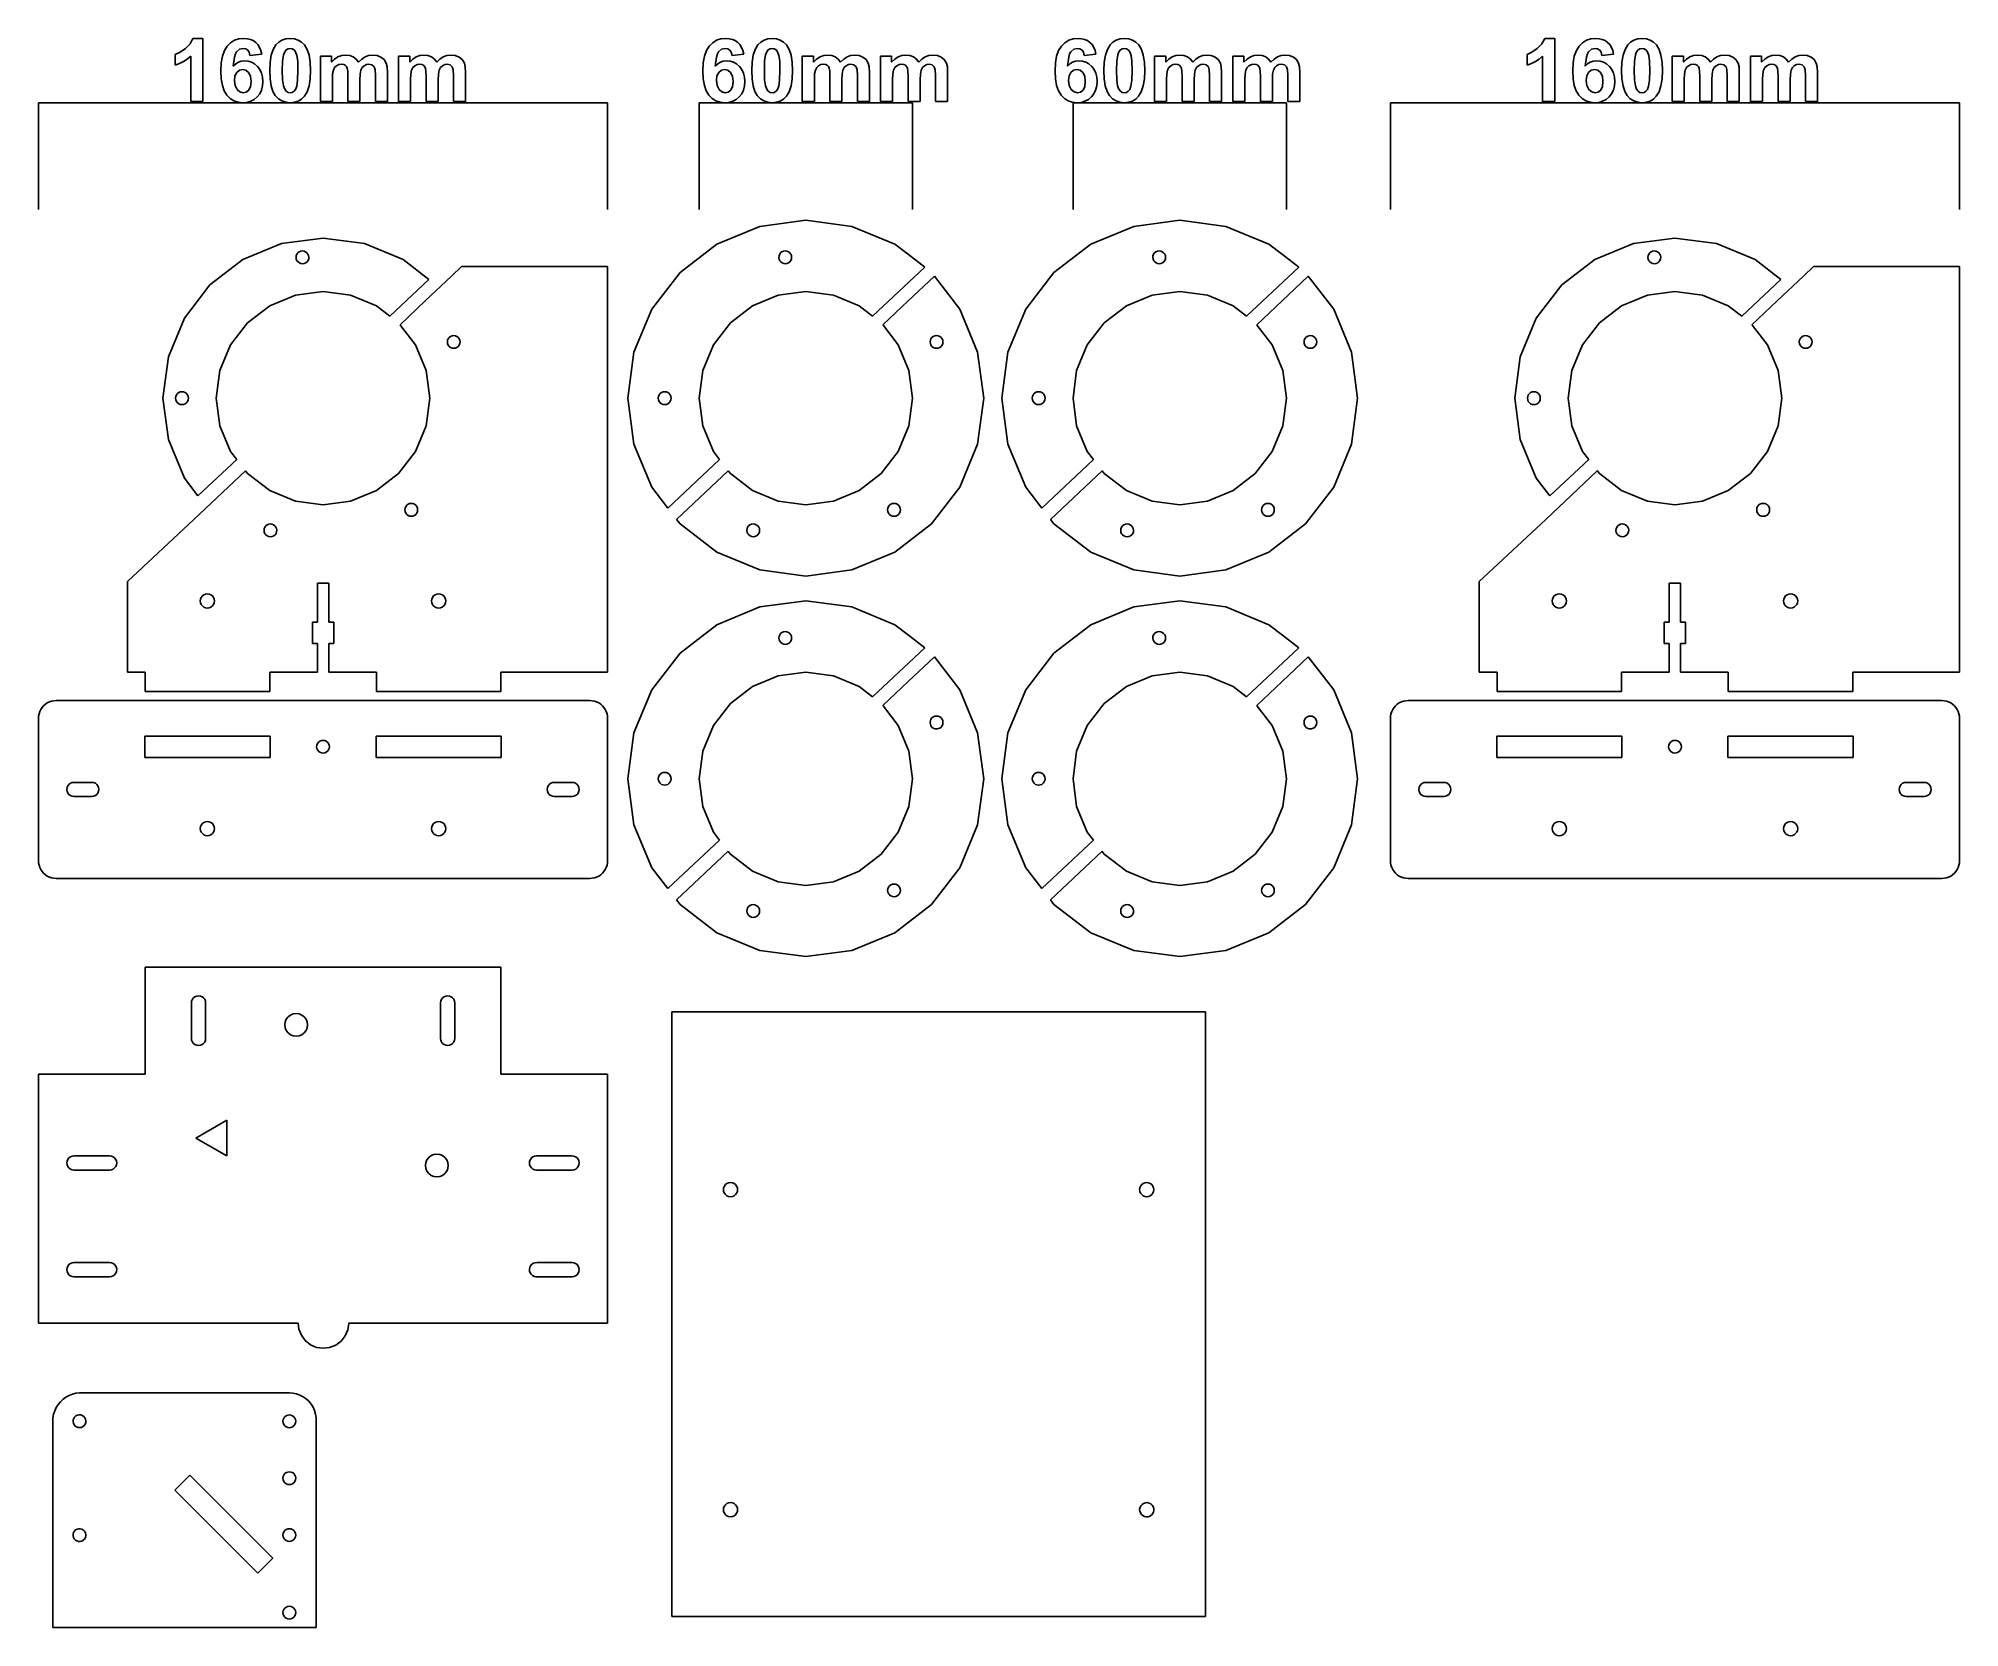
# Model space of a CAD drawing. Header units: metres. Extents: x 0 to 540, y -206 to 241.
import ezdxf

# ---------------------------------------------------------------- set-up
doc = ezdxf.new("R2010")
doc.units = ezdxf.units.M

msp = doc.modelspace()

# ---------------------------------------------------------------- linework, layer by layer
at = {"layer": '160mm'}
for p, q in [((39.8, 237.29, 0.09), (41.3, 238.31, 0.09)), ((41.3, 238.31, 0.09), (42.62, 239.63, 0.09)), ((42.62, 239.63, 0.09), (43.44, 241.14, 0.09)), ((43.44, 241.14, 0.09), (46.19, 241.14, 0.09)), ((46.19, 241.14, 0.09), (46.19, 223.37, 0.09)), ((51.71, 236.17, 0.09), (52.28, 237.75, 0.09)), ((52.28, 237.75, 0.09), (53.06, 238.99, 0.09)), ((53.06, 238.99, 0.09), (54.03, 239.93, 0.09)), ((54.03, 239.93, 0.09), (55.13, 240.61, 0.09)), ((55.13, 240.61, 0.09), (56.37, 241.01, 0.09)), ((56.54, 238.11, 0.09), (55.71, 237.39, 0.09)), ((56.37, 241.01, 0.09), (57.73, 241.14, 0.09)), ((57.53, 238.35, 0.09), (56.54, 238.11, 0.09)), ((58.26, 238.23, 0.09), (57.53, 238.35, 0.09)), ((57.73, 241.14, 0.09), (58.7, 241.07, 0.09)), ((58.85, 237.87, 0.09), (58.26, 238.23, 0.09)), ((58.7, 241.07, 0.09), (59.58, 240.86, 0.09)), ((59.26, 237.26, 0.09), (58.85, 237.87, 0.09)), ((59.58, 240.86, 0.09), (60.37, 240.51, 0.09)), ((60.37, 240.51, 0.09), (61.07, 240.01, 0.09)), ((61.07, 240.01, 0.09), (61.67, 239.39, 0.09)), ((61.67, 239.39, 0.09), (62.15, 238.63, 0.09)), ((62.15, 238.63, 0.09), (62.52, 237.75, 0.09)), ((62.52, 237.75, 0.09), (62.76, 236.74, 0.09)), ((65.44, 236.43, 0.09), (65.98, 238.06, 0.09)), ((65.98, 238.06, 0.09), (66.74, 239.33, 0.09)), ((66.74, 239.33, 0.09), (67.53, 240.12, 0.09)), ((67.53, 240.12, 0.09), (68.46, 240.69, 0.09)), ((68.46, 240.69, 0.09), (69.53, 241.03, 0.09)), ((69.65, 237.94, 0.09), (69.22, 237.39, 0.09)), ((69.53, 241.03, 0.09), (70.75, 241.14, 0.09)), ((70.17, 238.23, 0.09), (69.65, 237.94, 0.09)), ((70.75, 238.33, 0.09), (70.17, 238.23, 0.09)), ((70.75, 241.14, 0.09), (71.96, 241.03, 0.09)), ((71.33, 238.23, 0.09), (70.75, 238.33, 0.09)), ((71.84, 237.94, 0.09), (71.33, 238.23, 0.09)), ((72.28, 237.35, 0.09), (71.84, 237.94, 0.09)), ((71.96, 241.03, 0.09), (73.04, 240.68, 0.09)), ((73.04, 240.68, 0.09), (73.97, 240.11, 0.09)), ((73.97, 240.11, 0.09), (74.77, 239.31, 0.09)), ((74.77, 239.31, 0.09), (75.52, 238.04, 0.09)), ((75.52, 238.04, 0.09), (76.06, 236.42, 0.09)), ((419.8, 237.29, 0.09), (421.3, 238.31, 0.09)), ((421.3, 238.31, 0.09), (422.62, 239.63, 0.09)), ((422.62, 239.63, 0.09), (423.44, 241.14, 0.09)), ((423.44, 241.14, 0.09), (426.19, 241.14, 0.09)), ((426.19, 241.14, 0.09), (426.19, 223.37, 0.09)), ((431.71, 236.17, 0.09), (432.28, 237.75, 0.09)), ((432.28, 237.75, 0.09), (433.06, 238.99, 0.09)), ((433.06, 238.99, 0.09), (434.03, 239.93, 0.09)), ((434.03, 239.93, 0.09), (435.13, 240.61, 0.09)), ((435.13, 240.61, 0.09), (436.37, 241.01, 0.09)), ((436.54, 238.11, 0.09), (435.71, 237.39, 0.09)), ((436.37, 241.01, 0.09), (437.73, 241.14, 0.09)), ((437.53, 238.35, 0.09), (436.54, 238.11, 0.09)), ((438.26, 238.23, 0.09), (437.53, 238.35, 0.09)), ((437.73, 241.14, 0.09), (438.7, 241.07, 0.09)), ((438.85, 237.87, 0.09), (438.26, 238.23, 0.09)), ((438.7, 241.07, 0.09), (439.58, 240.86, 0.09)), ((439.26, 237.26, 0.09), (438.85, 237.87, 0.09)), ((439.58, 240.86, 0.09), (440.37, 240.51, 0.09)), ((440.37, 240.51, 0.09), (441.07, 240.01, 0.09)), ((441.07, 240.01, 0.09), (441.67, 239.39, 0.09)), ((441.67, 239.39, 0.09), (442.15, 238.63, 0.09)), ((442.15, 238.63, 0.09), (442.52, 237.75, 0.09)), ((442.52, 237.75, 0.09), (442.76, 236.74, 0.09)), ((445.44, 236.43, 0.09), (445.98, 238.06, 0.09)), ((445.98, 238.06, 0.09), (446.74, 239.33, 0.09)), ((446.74, 239.33, 0.09), (447.53, 240.12, 0.09)), ((447.53, 240.12, 0.09), (448.46, 240.69, 0.09)), ((448.46, 240.69, 0.09), (449.53, 241.03, 0.09)), ((449.65, 237.94, 0.09), (449.22, 237.39, 0.09)), ((449.53, 241.03, 0.09), (450.75, 241.14, 0.09)), ((450.17, 238.23, 0.09), (449.65, 237.94, 0.09)), ((450.75, 238.33, 0.09), (450.17, 238.23, 0.09)), ((450.75, 241.14, 0.09), (451.96, 241.03, 0.09)), ((451.33, 238.23, 0.09), (450.75, 238.33, 0.09)), ((451.84, 237.94, 0.09), (451.33, 238.23, 0.09)), ((452.28, 237.35, 0.09), (451.84, 237.94, 0.09)), ((451.96, 241.03, 0.09), (453.04, 240.68, 0.09)), ((453.04, 240.68, 0.09), (453.97, 240.11, 0.09)), ((453.97, 240.11, 0.09), (454.77, 239.31, 0.09)), ((454.77, 239.31, 0.09), (455.52, 238.04, 0.09)), ((455.52, 238.04, 0.09), (456.06, 236.42, 0.09)), ((38.42, 236.66, 0.09), (39.8, 237.29, 0.09)), ((38.42, 233.59, 0.09), (38.42, 236.66, 0.09)), ((39.64, 234.06, 0.09), (38.42, 233.59, 0.09)), ((40.78, 234.64, 0.09), (39.64, 234.06, 0.09)), ((41.83, 235.34, 0.09), (40.78, 234.64, 0.09)), ((42.8, 236.16, 0.09), (41.83, 235.34, 0.09)), ((42.8, 223.37, 0.09), (42.8, 236.16, 0.09)), ((51.26, 231.98, 0.09), (51.38, 234.24, 0.09)), ((51.38, 234.24, 0.09), (51.71, 236.17, 0.09)), ((55.11, 235.9, 0.09), (54.78, 233.37, 0.09)), ((54.78, 233.37, 0.09), (55.45, 234.02, 0.09)), ((55.38, 236.77, 0.09), (55.11, 235.9, 0.09)), ((55.71, 237.39, 0.09), (55.38, 236.77, 0.09)), ((55.45, 234.02, 0.09), (56.2, 234.49, 0.09)), ((56.2, 234.49, 0.09), (57.02, 234.77, 0.09)), ((57.4, 232.37, 0.09), (56.49, 232.17, 0.09)), ((57.02, 234.77, 0.09), (57.93, 234.87, 0.09)), ((58.33, 232.17, 0.09), (57.4, 232.37, 0.09)), ((57.93, 234.87, 0.09), (58.95, 234.76, 0.09)), ((58.95, 234.76, 0.09), (59.9, 234.46, 0.09)), ((59.47, 236.37, 0.09), (59.26, 237.26, 0.09)), ((62.76, 236.74, 0.09), (59.47, 236.37, 0.09)), ((59.9, 234.46, 0.09), (60.77, 233.96, 0.09)), ((60.77, 233.96, 0.09), (61.57, 233.25, 0.09)), ((61.57, 233.25, 0.09), (62.23, 232.38, 0.09)), ((62.23, 232.38, 0.09), (62.7, 231.39, 0.09)), ((65, 232.14, 0.09), (65.11, 234.46, 0.09)), ((65.11, 234.46, 0.09), (65.44, 236.43, 0.09)), ((68.64, 234.77, 0.09), (68.55, 232.1, 0.09)), ((68.9, 236.53, 0.09), (68.64, 234.77, 0.09)), ((69.22, 237.39, 0.09), (68.9, 236.53, 0.09)), ((72.63, 236.38, 0.09), (72.28, 237.35, 0.09)), ((72.87, 234.73, 0.09), (72.63, 236.38, 0.09)), ((72.95, 232.1, 0.09), (72.87, 234.73, 0.09)), ((76.06, 236.42, 0.09), (76.39, 234.44, 0.09)), ((76.39, 234.44, 0.09), (76.5, 232.1, 0.09)), ((79.24, 236.19, 0.09), (82.36, 236.19, 0.09)), ((79.24, 223.37, 0.09), (79.24, 236.19, 0.09)), ((82.36, 236.19, 0.09), (82.36, 234.44, 0.09)), ((82.36, 234.44, 0.09), (83.24, 235.34, 0.09)), ((82.9, 232.25, 0.09), (82.7, 231.19, 0.09)), ((83.26, 232.95, 0.09), (82.9, 232.25, 0.09)), ((83.24, 235.34, 0.09), (84.2, 235.97, 0.09)), ((83.8, 233.46, 0.09), (83.26, 232.95, 0.09)), ((84.47, 233.78, 0.09), (83.8, 233.46, 0.09)), ((84.2, 235.97, 0.09), (85.24, 236.36, 0.09)), ((85.21, 233.89, 0.09), (84.47, 233.78, 0.09)), ((85.8, 233.82, 0.09), (85.21, 233.89, 0.09)), ((85.24, 236.36, 0.09), (86.36, 236.48, 0.09)), ((86.24, 233.62, 0.09), (85.8, 233.82, 0.09)), ((86.57, 233.29, 0.09), (86.24, 233.62, 0.09)), ((86.36, 236.48, 0.09), (87.51, 236.36, 0.09)), ((86.81, 232.81, 0.09), (86.57, 233.29, 0.09)), ((86.94, 231.94, 0.09), (86.81, 232.81, 0.09)), ((87.51, 236.36, 0.09), (88.5, 235.98, 0.09)), ((88.5, 235.98, 0.09), (89.32, 235.34, 0.09)), ((89.32, 235.34, 0.09), (89.98, 234.44, 0.09)), ((89.98, 234.44, 0.09), (90.86, 235.34, 0.09)), ((91.02, 232.92, 0.09), (90.66, 232.18, 0.09)), ((90.86, 235.34, 0.09), (91.8, 235.98, 0.09)), ((91.56, 233.45, 0.09), (91.02, 232.92, 0.09)), ((92.21, 233.78, 0.09), (91.56, 233.45, 0.09)), ((91.8, 235.98, 0.09), (92.81, 236.36, 0.09)), ((92.9, 233.89, 0.09), (92.21, 233.78, 0.09)), ((92.81, 236.36, 0.09), (93.89, 236.48, 0.09)), ((93.75, 233.71, 0.09), (92.9, 233.89, 0.09)), ((94.35, 233.16, 0.09), (93.75, 233.71, 0.09)), ((93.89, 236.48, 0.09), (95.2, 236.34, 0.09)), ((94.61, 232.27, 0.09), (94.35, 233.16, 0.09)), ((94.7, 230.7, 0.09), (94.61, 232.27, 0.09)), ((95.2, 236.34, 0.09), (96.28, 235.91, 0.09)), ((96.28, 235.91, 0.09), (97.14, 235.2, 0.09)), ((97.14, 235.2, 0.09), (97.74, 234.23, 0.09)), ((97.74, 234.23, 0.09), (98.01, 233.15, 0.09)), ((98.01, 233.15, 0.09), (98.09, 231.57, 0.09)), ((101.22, 236.19, 0.09), (104.35, 236.19, 0.09)), ((101.22, 223.37, 0.09), (101.22, 236.19, 0.09)), ((104.35, 236.19, 0.09), (104.35, 234.44, 0.09)), ((104.35, 234.44, 0.09), (105.23, 235.34, 0.09)), ((104.88, 232.25, 0.09), (104.68, 231.19, 0.09)), ((105.24, 232.95, 0.09), (104.88, 232.25, 0.09)), ((105.23, 235.34, 0.09), (106.18, 235.97, 0.09)), ((105.78, 233.46, 0.09), (105.24, 232.95, 0.09)), ((106.45, 233.78, 0.09), (105.78, 233.46, 0.09)), ((106.18, 235.97, 0.09), (107.22, 236.36, 0.09)), ((107.2, 233.89, 0.09), (106.45, 233.78, 0.09)), ((107.78, 233.82, 0.09), (107.2, 233.89, 0.09)), ((107.22, 236.36, 0.09), (108.34, 236.48, 0.09)), ((108.23, 233.62, 0.09), (107.78, 233.82, 0.09)), ((108.56, 233.29, 0.09), (108.23, 233.62, 0.09)), ((108.34, 236.48, 0.09), (109.49, 236.36, 0.09)), ((108.79, 232.81, 0.09), (108.56, 233.29, 0.09)), ((108.92, 231.94, 0.09), (108.79, 232.81, 0.09)), ((109.49, 236.36, 0.09), (110.48, 235.98, 0.09)), ((110.48, 235.98, 0.09), (111.3, 235.34, 0.09)), ((111.3, 235.34, 0.09), (111.96, 234.44, 0.09)), ((111.96, 234.44, 0.09), (112.84, 235.34, 0.09)), ((113.01, 232.92, 0.09), (112.64, 232.18, 0.09)), ((112.84, 235.34, 0.09), (113.79, 235.98, 0.09)), ((113.55, 233.45, 0.09), (113.01, 232.92, 0.09)), ((114.19, 233.78, 0.09), (113.55, 233.45, 0.09)), ((113.79, 235.98, 0.09), (114.8, 236.36, 0.09)), ((114.89, 233.89, 0.09), (114.19, 233.78, 0.09)), ((114.8, 236.36, 0.09), (115.88, 236.48, 0.09)), ((115.74, 233.71, 0.09), (114.89, 233.89, 0.09)), ((116.33, 233.16, 0.09), (115.74, 233.71, 0.09)), ((115.88, 236.48, 0.09), (117.18, 236.34, 0.09)), ((116.6, 232.27, 0.09), (116.33, 233.16, 0.09)), ((116.68, 230.7, 0.09), (116.6, 232.27, 0.09)), ((117.18, 236.34, 0.09), (118.27, 235.91, 0.09)), ((118.27, 235.91, 0.09), (119.12, 235.2, 0.09)), ((119.12, 235.2, 0.09), (119.73, 234.23, 0.09)), ((119.73, 234.23, 0.09), (119.99, 233.15, 0.09)), ((119.99, 233.15, 0.09), (120.08, 231.57, 0.09)), ((418.42, 236.66, 0.09), (419.8, 237.29, 0.09)), ((418.42, 233.59, 0.09), (418.42, 236.66, 0.09)), ((419.64, 234.06, 0.09), (418.42, 233.59, 0.09)), ((420.78, 234.64, 0.09), (419.64, 234.06, 0.09)), ((421.83, 235.34, 0.09), (420.78, 234.64, 0.09)), ((422.8, 236.16, 0.09), (421.83, 235.34, 0.09)), ((422.8, 223.37, 0.09), (422.8, 236.16, 0.09)), ((431.26, 231.98, 0.09), (431.38, 234.24, 0.09)), ((431.38, 234.24, 0.09), (431.71, 236.17, 0.09)), ((435.11, 235.9, 0.09), (434.78, 233.37, 0.09)), ((434.78, 233.37, 0.09), (435.45, 234.02, 0.09)), ((435.38, 236.77, 0.09), (435.11, 235.9, 0.09)), ((435.71, 237.39, 0.09), (435.38, 236.77, 0.09)), ((435.45, 234.02, 0.09), (436.2, 234.49, 0.09)), ((436.2, 234.49, 0.09), (437.02, 234.77, 0.09)), ((437.4, 232.37, 0.09), (436.49, 232.17, 0.09)), ((437.02, 234.77, 0.09), (437.93, 234.87, 0.09)), ((438.33, 232.17, 0.09), (437.4, 232.37, 0.09)), ((437.93, 234.87, 0.09), (438.95, 234.76, 0.09)), ((438.95, 234.76, 0.09), (439.9, 234.46, 0.09)), ((439.47, 236.37, 0.09), (439.26, 237.26, 0.09)), ((442.76, 236.74, 0.09), (439.47, 236.37, 0.09)), ((439.9, 234.46, 0.09), (440.77, 233.96, 0.09)), ((440.77, 233.96, 0.09), (441.57, 233.25, 0.09)), ((441.57, 233.25, 0.09), (442.23, 232.38, 0.09)), ((442.23, 232.38, 0.09), (442.7, 231.39, 0.09)), ((445, 232.14, 0.09), (445.11, 234.46, 0.09)), ((445.11, 234.46, 0.09), (445.44, 236.43, 0.09)), ((448.64, 234.77, 0.09), (448.55, 232.1, 0.09)), ((448.9, 236.53, 0.09), (448.64, 234.77, 0.09)), ((449.22, 237.39, 0.09), (448.9, 236.53, 0.09)), ((452.63, 236.38, 0.09), (452.28, 237.35, 0.09)), ((452.87, 234.73, 0.09), (452.63, 236.38, 0.09)), ((452.95, 232.1, 0.09), (452.87, 234.73, 0.09)), ((456.06, 236.42, 0.09), (456.39, 234.44, 0.09)), ((456.39, 234.44, 0.09), (456.5, 232.1, 0.09)), ((459.24, 236.19, 0.09), (462.36, 236.19, 0.09)), ((459.24, 223.37, 0.09), (459.24, 236.19, 0.09)), ((462.36, 236.19, 0.09), (462.36, 234.44, 0.09)), ((462.36, 234.44, 0.09), (463.24, 235.34, 0.09)), ((462.9, 232.25, 0.09), (462.7, 231.19, 0.09)), ((463.26, 232.95, 0.09), (462.9, 232.25, 0.09)), ((463.24, 235.34, 0.09), (464.2, 235.97, 0.09)), ((463.8, 233.46, 0.09), (463.26, 232.95, 0.09)), ((464.47, 233.78, 0.09), (463.8, 233.46, 0.09)), ((464.2, 235.97, 0.09), (465.24, 236.36, 0.09)), ((465.21, 233.89, 0.09), (464.47, 233.78, 0.09)), ((465.8, 233.82, 0.09), (465.21, 233.89, 0.09)), ((465.24, 236.36, 0.09), (466.36, 236.48, 0.09)), ((466.24, 233.62, 0.09), (465.8, 233.82, 0.09)), ((466.57, 233.29, 0.09), (466.24, 233.62, 0.09)), ((466.36, 236.48, 0.09), (467.51, 236.36, 0.09)), ((466.81, 232.81, 0.09), (466.57, 233.29, 0.09)), ((466.94, 231.94, 0.09), (466.81, 232.81, 0.09)), ((467.51, 236.36, 0.09), (468.5, 235.98, 0.09)), ((468.5, 235.98, 0.09), (469.32, 235.34, 0.09)), ((469.32, 235.34, 0.09), (469.98, 234.44, 0.09)), ((469.98, 234.44, 0.09), (470.86, 235.34, 0.09)), ((471.02, 232.92, 0.09), (470.66, 232.18, 0.09)), ((470.86, 235.34, 0.09), (471.8, 235.98, 0.09)), ((471.56, 233.45, 0.09), (471.02, 232.92, 0.09)), ((472.21, 233.78, 0.09), (471.56, 233.45, 0.09)), ((471.8, 235.98, 0.09), (472.81, 236.36, 0.09)), ((472.9, 233.89, 0.09), (472.21, 233.78, 0.09)), ((472.81, 236.36, 0.09), (473.89, 236.48, 0.09)), ((473.75, 233.71, 0.09), (472.9, 233.89, 0.09)), ((474.35, 233.16, 0.09), (473.75, 233.71, 0.09)), ((473.89, 236.48, 0.09), (475.2, 236.34, 0.09)), ((474.61, 232.27, 0.09), (474.35, 233.16, 0.09)), ((474.7, 230.7, 0.09), (474.61, 232.27, 0.09)), ((475.2, 236.34, 0.09), (476.28, 235.91, 0.09)), ((476.28, 235.91, 0.09), (477.14, 235.2, 0.09)), ((477.14, 235.2, 0.09), (477.74, 234.23, 0.09)), ((477.74, 234.23, 0.09), (478.01, 233.15, 0.09)), ((478.01, 233.15, 0.09), (478.09, 231.57, 0.09)), ((481.22, 236.19, 0.09), (484.35, 236.19, 0.09)), ((481.22, 223.37, 0.09), (481.22, 236.19, 0.09)), ((484.35, 236.19, 0.09), (484.35, 234.44, 0.09)), ((484.35, 234.44, 0.09), (485.23, 235.34, 0.09)), ((484.88, 232.25, 0.09), (484.68, 231.19, 0.09)), ((485.24, 232.95, 0.09), (484.88, 232.25, 0.09)), ((485.23, 235.34, 0.09), (486.18, 235.97, 0.09)), ((485.78, 233.46, 0.09), (485.24, 232.95, 0.09)), ((486.45, 233.78, 0.09), (485.78, 233.46, 0.09)), ((486.18, 235.97, 0.09), (487.22, 236.36, 0.09)), ((487.2, 233.89, 0.09), (486.45, 233.78, 0.09)), ((487.78, 233.82, 0.09), (487.2, 233.89, 0.09)), ((487.22, 236.36, 0.09), (488.34, 236.48, 0.09)), ((488.23, 233.62, 0.09), (487.78, 233.82, 0.09)), ((488.56, 233.29, 0.09), (488.23, 233.62, 0.09)), ((488.34, 236.48, 0.09), (489.49, 236.36, 0.09)), ((488.79, 232.81, 0.09), (488.56, 233.29, 0.09)), ((488.92, 231.94, 0.09), (488.79, 232.81, 0.09)), ((489.49, 236.36, 0.09), (490.48, 235.98, 0.09)), ((490.48, 235.98, 0.09), (491.3, 235.34, 0.09)), ((491.3, 235.34, 0.09), (491.96, 234.44, 0.09)), ((491.96, 234.44, 0.09), (492.84, 235.34, 0.09)), ((493.01, 232.92, 0.09), (492.64, 232.18, 0.09)), ((492.84, 235.34, 0.09), (493.79, 235.98, 0.09)), ((493.55, 233.45, 0.09), (493.01, 232.92, 0.09)), ((494.19, 233.78, 0.09), (493.55, 233.45, 0.09)), ((493.79, 235.98, 0.09), (494.8, 236.36, 0.09)), ((494.89, 233.89, 0.09), (494.19, 233.78, 0.09)), ((494.8, 236.36, 0.09), (495.88, 236.48, 0.09)), ((495.74, 233.71, 0.09), (494.89, 233.89, 0.09)), ((496.33, 233.16, 0.09), (495.74, 233.71, 0.09)), ((495.88, 236.48, 0.09), (497.18, 236.34, 0.09)), ((496.6, 232.27, 0.09), (496.33, 233.16, 0.09)), ((496.68, 230.7, 0.09), (496.6, 232.27, 0.09)), ((497.18, 236.34, 0.09), (498.27, 235.91, 0.09)), ((498.27, 235.91, 0.09), (499.12, 235.2, 0.09)), ((499.12, 235.2, 0.09), (499.73, 234.23, 0.09)), ((499.73, 234.23, 0.09), (499.99, 233.15, 0.09)), ((499.99, 233.15, 0.09), (500.08, 231.57, 0.09)), ((51.37, 229.77, 0.09), (51.26, 231.98, 0.09)), ((51.7, 227.9, 0.09), (51.37, 229.77, 0.09)), ((52.24, 226.36, 0.09), (51.7, 227.9, 0.09)), ((55.24, 230.65, 0.09), (55.07, 229.34, 0.09)), ((55.07, 229.34, 0.09), (55.26, 227.87, 0.09)), ((55.74, 231.6, 0.09), (55.24, 230.65, 0.09)), ((55.26, 227.87, 0.09), (55.83, 226.78, 0.09)), ((56.49, 232.17, 0.09), (55.74, 231.6, 0.09)), ((59.09, 231.56, 0.09), (58.33, 232.17, 0.09)), ((59.59, 230.53, 0.09), (59.09, 231.56, 0.09)), ((59.14, 226.62, 0.09), (59.61, 227.59, 0.09)), ((59.76, 229.03, 0.09), (59.59, 230.53, 0.09)), ((59.61, 227.59, 0.09), (59.76, 229.03, 0.09)), ((62.98, 227.78, 0.09), (62.68, 226.62, 0.09)), ((62.7, 231.39, 0.09), (62.99, 230.29, 0.09)), ((63.08, 229.07, 0.09), (62.98, 227.78, 0.09)), ((62.99, 230.29, 0.09), (63.08, 229.07, 0.09)), ((65.1, 229.78, 0.09), (65, 232.14, 0.09)), ((65.4, 227.82, 0.09), (65.1, 229.78, 0.09)), ((65.89, 226.24, 0.09), (65.4, 227.82, 0.09)), ((68.55, 232.1, 0.09), (68.63, 229.47, 0.09)), ((68.63, 229.47, 0.09), (68.87, 227.82, 0.09)), ((68.87, 227.82, 0.09), (69.22, 226.85, 0.09)), ((69.22, 226.85, 0.09), (69.66, 226.27, 0.09)), ((71.85, 226.28, 0.09), (72.28, 226.82, 0.09)), ((72.28, 226.82, 0.09), (72.6, 227.68, 0.09)), ((72.6, 227.68, 0.09), (72.86, 229.44, 0.09)), ((72.86, 229.44, 0.09), (72.95, 232.1, 0.09)), ((76.06, 227.78, 0.09), (75.52, 226.16, 0.09)), ((76.39, 229.77, 0.09), (76.06, 227.78, 0.09)), ((76.5, 232.1, 0.09), (76.39, 229.77, 0.09)), ((82.7, 231.19, 0.09), (82.63, 229.6, 0.09)), ((82.63, 229.6, 0.09), (82.63, 223.37, 0.09)), ((86.99, 230.4, 0.09), (86.94, 231.94, 0.09)), ((86.99, 223.37, 0.09), (86.99, 230.4, 0.09)), ((90.45, 231.1, 0.09), (90.38, 229.53, 0.09)), ((90.38, 229.53, 0.09), (90.38, 223.37, 0.09)), ((90.66, 232.18, 0.09), (90.45, 231.1, 0.09)), ((94.7, 223.37, 0.09), (94.7, 230.7, 0.09)), ((98.09, 231.57, 0.09), (98.09, 223.37, 0.09)), ((104.68, 231.19, 0.09), (104.61, 229.6, 0.09)), ((104.61, 229.6, 0.09), (104.61, 223.37, 0.09)), ((108.97, 230.4, 0.09), (108.92, 231.94, 0.09)), ((108.97, 223.37, 0.09), (108.97, 230.4, 0.09)), ((112.43, 231.1, 0.09), (112.36, 229.53, 0.09)), ((112.36, 229.53, 0.09), (112.36, 223.37, 0.09)), ((112.64, 232.18, 0.09), (112.43, 231.1, 0.09)), ((116.68, 223.37, 0.09), (116.68, 230.7, 0.09)), ((120.08, 231.57, 0.09), (120.08, 223.37, 0.09)), ((431.37, 229.77, 0.09), (431.26, 231.98, 0.09)), ((431.7, 227.9, 0.09), (431.37, 229.77, 0.09)), ((432.24, 226.36, 0.09), (431.7, 227.9, 0.09)), ((435.24, 230.65, 0.09), (435.07, 229.34, 0.09)), ((435.07, 229.34, 0.09), (435.26, 227.87, 0.09)), ((435.74, 231.6, 0.09), (435.24, 230.65, 0.09)), ((435.26, 227.87, 0.09), (435.83, 226.78, 0.09)), ((436.49, 232.17, 0.09), (435.74, 231.6, 0.09)), ((439.09, 231.56, 0.09), (438.33, 232.17, 0.09)), ((439.59, 230.53, 0.09), (439.09, 231.56, 0.09)), ((439.14, 226.62, 0.09), (439.61, 227.59, 0.09)), ((439.76, 229.03, 0.09), (439.59, 230.53, 0.09)), ((439.61, 227.59, 0.09), (439.76, 229.03, 0.09)), ((442.98, 227.78, 0.09), (442.68, 226.62, 0.09)), ((442.7, 231.39, 0.09), (442.99, 230.29, 0.09)), ((443.08, 229.07, 0.09), (442.98, 227.78, 0.09)), ((442.99, 230.29, 0.09), (443.08, 229.07, 0.09)), ((445.1, 229.78, 0.09), (445, 232.14, 0.09)), ((445.4, 227.82, 0.09), (445.1, 229.78, 0.09)), ((445.89, 226.24, 0.09), (445.4, 227.82, 0.09)), ((448.55, 232.1, 0.09), (448.63, 229.47, 0.09)), ((448.63, 229.47, 0.09), (448.87, 227.82, 0.09)), ((448.87, 227.82, 0.09), (449.22, 226.85, 0.09)), ((449.22, 226.85, 0.09), (449.66, 226.27, 0.09)), ((451.85, 226.28, 0.09), (452.28, 226.82, 0.09)), ((452.28, 226.82, 0.09), (452.6, 227.68, 0.09)), ((452.6, 227.68, 0.09), (452.86, 229.44, 0.09)), ((452.86, 229.44, 0.09), (452.95, 232.1, 0.09)), ((456.06, 227.78, 0.09), (455.52, 226.16, 0.09)), ((456.39, 229.77, 0.09), (456.06, 227.78, 0.09)), ((456.5, 232.1, 0.09), (456.39, 229.77, 0.09)), ((462.7, 231.19, 0.09), (462.63, 229.6, 0.09)), ((462.63, 229.6, 0.09), (462.63, 223.37, 0.09)), ((466.99, 230.4, 0.09), (466.94, 231.94, 0.09)), ((466.99, 223.37, 0.09), (466.99, 230.4, 0.09)), ((470.45, 231.1, 0.09), (470.38, 229.53, 0.09)), ((470.38, 229.53, 0.09), (470.38, 223.37, 0.09)), ((470.66, 232.18, 0.09), (470.45, 231.1, 0.09)), ((474.7, 223.37, 0.09), (474.7, 230.7, 0.09)), ((478.09, 231.57, 0.09), (478.09, 223.37, 0.09)), ((484.68, 231.19, 0.09), (484.61, 229.6, 0.09)), ((484.61, 229.6, 0.09), (484.61, 223.37, 0.09)), ((488.97, 230.4, 0.09), (488.92, 231.94, 0.09)), ((488.97, 223.37, 0.09), (488.97, 230.4, 0.09)), ((492.43, 231.1, 0.09), (492.36, 229.53, 0.09)), ((492.36, 229.53, 0.09), (492.36, 223.37, 0.09)), ((492.64, 232.18, 0.09), (492.43, 231.1, 0.09)), ((496.68, 223.37, 0.09), (496.68, 230.7, 0.09)), ((500.08, 231.57, 0.09), (500.08, 223.37, 0.09)), ((46.19, 223.37, 0.09), (42.8, 223.37, 0.09)), ((52.99, 225.15, 0.09), (52.24, 226.36, 0.09)), ((53.91, 224.24, 0.09), (52.99, 225.15, 0.09)), ((54.96, 223.59, 0.09), (53.91, 224.24, 0.09)), ((56.12, 223.2, 0.09), (54.96, 223.59, 0.09)), ((55.83, 226.78, 0.09), (56.64, 226.11, 0.09)), ((57.4, 223.07, 0.09), (56.12, 223.2, 0.09)), ((56.64, 226.11, 0.09), (57.57, 225.88, 0.09)), ((58.59, 223.17, 0.09), (57.4, 223.07, 0.09)), ((57.57, 225.88, 0.09), (58.43, 226.07, 0.09)), ((58.43, 226.07, 0.09), (59.14, 226.62, 0.09)), ((59.67, 223.48, 0.09), (58.59, 223.17, 0.09)), ((60.64, 223.99, 0.09), (59.67, 223.48, 0.09)), ((61.49, 224.71, 0.09), (60.64, 223.99, 0.09)), ((62.19, 225.6, 0.09), (61.49, 224.71, 0.09)), ((62.68, 226.62, 0.09), (62.19, 225.6, 0.09)), ((66.58, 225.06, 0.09), (65.89, 226.24, 0.09)), ((67.44, 224.19, 0.09), (66.58, 225.06, 0.09)), ((68.42, 223.57, 0.09), (67.44, 224.19, 0.09)), ((69.52, 223.19, 0.09), (68.42, 223.57, 0.09)), ((70.75, 223.07, 0.09), (69.52, 223.19, 0.09)), ((69.66, 226.27, 0.09), (70.17, 225.98, 0.09)), ((70.17, 225.98, 0.09), (70.75, 225.88, 0.09)), ((70.75, 225.88, 0.09), (71.33, 225.98, 0.09)), ((71.96, 223.18, 0.09), (70.75, 223.07, 0.09)), ((71.33, 225.98, 0.09), (71.85, 226.28, 0.09)), ((73.04, 223.52, 0.09), (71.96, 223.18, 0.09)), ((73.97, 224.09, 0.09), (73.04, 223.52, 0.09)), ((74.76, 224.88, 0.09), (73.97, 224.09, 0.09)), ((75.52, 226.16, 0.09), (74.76, 224.88, 0.09)), ((82.63, 223.37, 0.09), (79.24, 223.37, 0.09)), ((90.38, 223.37, 0.09), (86.99, 223.37, 0.09)), ((98.09, 223.37, 0.09), (94.7, 223.37, 0.09)), ((104.61, 223.37, 0.09), (101.22, 223.37, 0.09)), ((112.36, 223.37, 0.09), (108.97, 223.37, 0.09)), ((120.08, 223.37, 0.09), (116.68, 223.37, 0.09)), ((426.19, 223.37, 0.09), (422.8, 223.37, 0.09)), ((432.99, 225.15, 0.09), (432.24, 226.36, 0.09)), ((433.91, 224.24, 0.09), (432.99, 225.15, 0.09)), ((434.96, 223.59, 0.09), (433.91, 224.24, 0.09)), ((436.12, 223.2, 0.09), (434.96, 223.59, 0.09)), ((435.83, 226.78, 0.09), (436.64, 226.11, 0.09)), ((437.4, 223.07, 0.09), (436.12, 223.2, 0.09)), ((436.64, 226.11, 0.09), (437.57, 225.88, 0.09)), ((438.59, 223.17, 0.09), (437.4, 223.07, 0.09)), ((437.57, 225.88, 0.09), (438.43, 226.07, 0.09)), ((438.43, 226.07, 0.09), (439.14, 226.62, 0.09)), ((439.67, 223.48, 0.09), (438.59, 223.17, 0.09)), ((440.64, 223.99, 0.09), (439.67, 223.48, 0.09)), ((441.49, 224.71, 0.09), (440.64, 223.99, 0.09)), ((442.19, 225.6, 0.09), (441.49, 224.71, 0.09)), ((442.68, 226.62, 0.09), (442.19, 225.6, 0.09)), ((446.58, 225.06, 0.09), (445.89, 226.24, 0.09)), ((447.44, 224.19, 0.09), (446.58, 225.06, 0.09)), ((448.42, 223.57, 0.09), (447.44, 224.19, 0.09)), ((449.52, 223.19, 0.09), (448.42, 223.57, 0.09)), ((450.75, 223.07, 0.09), (449.52, 223.19, 0.09)), ((449.66, 226.27, 0.09), (450.17, 225.98, 0.09)), ((450.17, 225.98, 0.09), (450.75, 225.88, 0.09)), ((450.75, 225.88, 0.09), (451.33, 225.98, 0.09)), ((451.96, 223.18, 0.09), (450.75, 223.07, 0.09)), ((451.33, 225.98, 0.09), (451.85, 226.28, 0.09)), ((453.04, 223.52, 0.09), (451.96, 223.18, 0.09)), ((453.97, 224.09, 0.09), (453.04, 223.52, 0.09)), ((454.76, 224.88, 0.09), (453.97, 224.09, 0.09)), ((455.52, 226.16, 0.09), (454.76, 224.88, 0.09)), ((462.63, 223.37, 0.09), (459.24, 223.37, 0.09)), ((470.38, 223.37, 0.09), (466.99, 223.37, 0.09)), ((478.09, 223.37, 0.09), (474.7, 223.37, 0.09)), ((484.61, 223.37, 0.09), (481.22, 223.37, 0.09)), ((492.36, 223.37, 0.09), (488.97, 223.37, 0.09)), ((500.08, 223.37, 0.09), (496.68, 223.37, 0.09))]:
    msp.add_line(p, q, dxfattribs=at)
at = {"layer": '60mm'}
for p, q in [((187.2, 236.17, 0.09), (187.76, 237.75, 0.09)), ((187.76, 237.75, 0.09), (188.55, 238.99, 0.09)), ((188.55, 238.99, 0.09), (189.52, 239.93, 0.09)), ((189.52, 239.93, 0.09), (190.62, 240.61, 0.09)), ((190.62, 240.61, 0.09), (191.85, 241.01, 0.09)), ((192.02, 238.11, 0.09), (191.2, 237.39, 0.09)), ((191.85, 241.01, 0.09), (193.22, 241.14, 0.09)), ((193.02, 238.35, 0.09), (192.02, 238.11, 0.09)), ((193.75, 238.23, 0.09), (193.02, 238.35, 0.09)), ((193.22, 241.14, 0.09), (194.19, 241.07, 0.09)), ((194.33, 237.87, 0.09), (193.75, 238.23, 0.09)), ((194.19, 241.07, 0.09), (195.06, 240.86, 0.09)), ((194.74, 237.26, 0.09), (194.33, 237.87, 0.09)), ((195.06, 240.86, 0.09), (195.85, 240.51, 0.09)), ((195.85, 240.51, 0.09), (196.56, 240.01, 0.09)), ((196.56, 240.01, 0.09), (197.16, 239.39, 0.09)), ((197.16, 239.39, 0.09), (197.64, 238.63, 0.09)), ((197.64, 238.63, 0.09), (198, 237.75, 0.09)), ((198, 237.75, 0.09), (198.24, 236.74, 0.09)), ((200.92, 236.43, 0.09), (201.47, 238.06, 0.09)), ((201.47, 238.06, 0.09), (202.23, 239.33, 0.09)), ((202.23, 239.33, 0.09), (203.02, 240.12, 0.09)), ((203.02, 240.12, 0.09), (203.95, 240.69, 0.09)), ((203.95, 240.69, 0.09), (205.02, 241.03, 0.09)), ((205.14, 237.94, 0.09), (204.71, 237.39, 0.09)), ((205.02, 241.03, 0.09), (206.24, 241.14, 0.09)), ((205.65, 238.23, 0.09), (205.14, 237.94, 0.09)), ((206.24, 238.33, 0.09), (205.65, 238.23, 0.09)), ((206.24, 241.14, 0.09), (207.45, 241.03, 0.09)), ((206.82, 238.23, 0.09), (206.24, 238.33, 0.09)), ((207.33, 237.94, 0.09), (206.82, 238.23, 0.09)), ((207.76, 237.35, 0.09), (207.33, 237.94, 0.09)), ((207.45, 241.03, 0.09), (208.53, 240.68, 0.09)), ((208.53, 240.68, 0.09), (209.46, 240.11, 0.09)), ((209.46, 240.11, 0.09), (210.26, 239.31, 0.09)), ((210.26, 239.31, 0.09), (211.01, 238.04, 0.09)), ((211.01, 238.04, 0.09), (211.55, 236.42, 0.09)), ((286.2, 236.17, 0.09), (286.76, 237.75, 0.09)), ((286.76, 237.75, 0.09), (287.55, 238.99, 0.09)), ((287.55, 238.99, 0.09), (288.52, 239.93, 0.09)), ((288.52, 239.93, 0.09), (289.62, 240.61, 0.09)), ((289.62, 240.61, 0.09), (290.85, 241.01, 0.09)), ((291.02, 238.11, 0.09), (290.2, 237.39, 0.09)), ((290.85, 241.01, 0.09), (292.22, 241.14, 0.09)), ((292.02, 238.35, 0.09), (291.02, 238.11, 0.09)), ((292.75, 238.23, 0.09), (292.02, 238.35, 0.09)), ((292.22, 241.14, 0.09), (293.19, 241.07, 0.09)), ((293.33, 237.87, 0.09), (292.75, 238.23, 0.09)), ((293.19, 241.07, 0.09), (294.06, 240.86, 0.09)), ((293.74, 237.26, 0.09), (293.33, 237.87, 0.09)), ((294.06, 240.86, 0.09), (294.85, 240.51, 0.09)), ((294.85, 240.51, 0.09), (295.56, 240.01, 0.09)), ((295.56, 240.01, 0.09), (296.16, 239.39, 0.09)), ((296.16, 239.39, 0.09), (296.64, 238.63, 0.09)), ((296.64, 238.63, 0.09), (297, 237.75, 0.09)), ((297, 237.75, 0.09), (297.24, 236.74, 0.09)), ((299.92, 236.43, 0.09), (300.47, 238.06, 0.09)), ((300.47, 238.06, 0.09), (301.23, 239.33, 0.09)), ((301.23, 239.33, 0.09), (302.02, 240.12, 0.09)), ((302.02, 240.12, 0.09), (302.95, 240.69, 0.09)), ((302.95, 240.69, 0.09), (304.02, 241.03, 0.09)), ((304.14, 237.94, 0.09), (303.71, 237.39, 0.09)), ((304.02, 241.03, 0.09), (305.24, 241.14, 0.09)), ((304.65, 238.23, 0.09), (304.14, 237.94, 0.09)), ((305.24, 238.33, 0.09), (304.65, 238.23, 0.09)), ((305.24, 241.14, 0.09), (306.45, 241.03, 0.09)), ((305.82, 238.23, 0.09), (305.24, 238.33, 0.09)), ((306.33, 237.94, 0.09), (305.82, 238.23, 0.09)), ((306.76, 237.35, 0.09), (306.33, 237.94, 0.09)), ((306.45, 241.03, 0.09), (307.53, 240.68, 0.09)), ((307.53, 240.68, 0.09), (308.46, 240.11, 0.09)), ((308.46, 240.11, 0.09), (309.26, 239.31, 0.09)), ((309.26, 239.31, 0.09), (310.01, 238.04, 0.09)), ((310.01, 238.04, 0.09), (310.55, 236.42, 0.09)), ((186.75, 231.98, 0.09), (186.86, 234.24, 0.09)), ((186.86, 234.24, 0.09), (187.2, 236.17, 0.09)), ((190.59, 235.9, 0.09), (190.26, 233.37, 0.09)), ((190.26, 233.37, 0.09), (190.94, 234.02, 0.09)), ((190.86, 236.77, 0.09), (190.59, 235.9, 0.09)), ((191.2, 237.39, 0.09), (190.86, 236.77, 0.09)), ((190.94, 234.02, 0.09), (191.68, 234.49, 0.09)), ((191.68, 234.49, 0.09), (192.51, 234.77, 0.09)), ((192.88, 232.37, 0.09), (191.98, 232.17, 0.09)), ((192.51, 234.77, 0.09), (193.41, 234.87, 0.09)), ((193.81, 232.17, 0.09), (192.88, 232.37, 0.09)), ((193.41, 234.87, 0.09), (194.44, 234.76, 0.09)), ((194.44, 234.76, 0.09), (195.39, 234.46, 0.09)), ((194.96, 236.37, 0.09), (194.74, 237.26, 0.09)), ((198.24, 236.74, 0.09), (194.96, 236.37, 0.09)), ((195.39, 234.46, 0.09), (196.26, 233.96, 0.09)), ((196.26, 233.96, 0.09), (197.05, 233.25, 0.09)), ((197.05, 233.25, 0.09), (197.72, 232.38, 0.09)), ((197.72, 232.38, 0.09), (198.19, 231.39, 0.09)), ((200.49, 232.14, 0.09), (200.6, 234.46, 0.09)), ((200.6, 234.46, 0.09), (200.92, 236.43, 0.09)), ((204.13, 234.77, 0.09), (204.04, 232.1, 0.09)), ((204.39, 236.53, 0.09), (204.13, 234.77, 0.09)), ((204.71, 237.39, 0.09), (204.39, 236.53, 0.09)), ((208.12, 236.38, 0.09), (207.76, 237.35, 0.09)), ((208.35, 234.73, 0.09), (208.12, 236.38, 0.09)), ((208.43, 232.1, 0.09), (208.35, 234.73, 0.09)), ((211.55, 236.42, 0.09), (211.87, 234.44, 0.09)), ((211.87, 234.44, 0.09), (211.98, 232.1, 0.09)), ((214.72, 236.19, 0.09), (217.85, 236.19, 0.09)), ((214.72, 223.37, 0.09), (214.72, 236.19, 0.09)), ((217.85, 236.19, 0.09), (217.85, 234.44, 0.09)), ((217.85, 234.44, 0.09), (218.73, 235.34, 0.09)), ((218.39, 232.25, 0.09), (218.18, 231.19, 0.09)), ((218.75, 232.95, 0.09), (218.39, 232.25, 0.09)), ((218.73, 235.34, 0.09), (219.69, 235.97, 0.09)), ((219.29, 233.46, 0.09), (218.75, 232.95, 0.09)), ((219.95, 233.78, 0.09), (219.29, 233.46, 0.09)), ((219.69, 235.97, 0.09), (220.73, 236.36, 0.09)), ((220.7, 233.89, 0.09), (219.95, 233.78, 0.09)), ((221.28, 233.82, 0.09), (220.7, 233.89, 0.09)), ((220.73, 236.36, 0.09), (221.84, 236.48, 0.09)), ((221.73, 233.62, 0.09), (221.28, 233.82, 0.09)), ((222.06, 233.29, 0.09), (221.73, 233.62, 0.09)), ((221.84, 236.48, 0.09), (222.99, 236.36, 0.09)), ((222.29, 232.81, 0.09), (222.06, 233.29, 0.09)), ((222.43, 231.94, 0.09), (222.29, 232.81, 0.09)), ((222.99, 236.36, 0.09), (223.98, 235.98, 0.09)), ((223.98, 235.98, 0.09), (224.81, 235.34, 0.09)), ((224.81, 235.34, 0.09), (225.47, 234.44, 0.09)), ((225.47, 234.44, 0.09), (226.34, 235.34, 0.09)), ((226.51, 232.92, 0.09), (226.14, 232.18, 0.09)), ((226.34, 235.34, 0.09), (227.29, 235.98, 0.09)), ((227.05, 233.45, 0.09), (226.51, 232.92, 0.09)), ((227.7, 233.78, 0.09), (227.05, 233.45, 0.09)), ((227.29, 235.98, 0.09), (228.3, 236.36, 0.09)), ((228.39, 233.89, 0.09), (227.7, 233.78, 0.09)), ((228.3, 236.36, 0.09), (229.38, 236.48, 0.09)), ((229.24, 233.71, 0.09), (228.39, 233.89, 0.09)), ((229.84, 233.16, 0.09), (229.24, 233.71, 0.09)), ((229.38, 236.48, 0.09), (230.68, 236.34, 0.09)), ((230.1, 232.27, 0.09), (229.84, 233.16, 0.09)), ((230.19, 230.7, 0.09), (230.1, 232.27, 0.09)), ((230.68, 236.34, 0.09), (231.77, 235.91, 0.09)), ((231.77, 235.91, 0.09), (232.62, 235.2, 0.09)), ((232.62, 235.2, 0.09), (233.23, 234.23, 0.09)), ((233.23, 234.23, 0.09), (233.49, 233.15, 0.09)), ((233.49, 233.15, 0.09), (233.58, 231.57, 0.09)), ((236.71, 236.19, 0.09), (239.83, 236.19, 0.09)), ((236.71, 223.37, 0.09), (236.71, 236.19, 0.09)), ((239.83, 236.19, 0.09), (239.83, 234.44, 0.09)), ((239.83, 234.44, 0.09), (240.71, 235.34, 0.09)), ((240.37, 232.25, 0.09), (240.17, 231.19, 0.09)), ((240.73, 232.95, 0.09), (240.37, 232.25, 0.09)), ((240.71, 235.34, 0.09), (241.67, 235.97, 0.09)), ((241.27, 233.46, 0.09), (240.73, 232.95, 0.09)), ((241.94, 233.78, 0.09), (241.27, 233.46, 0.09)), ((241.67, 235.97, 0.09), (242.71, 236.36, 0.09)), ((242.68, 233.89, 0.09), (241.94, 233.78, 0.09)), ((243.27, 233.82, 0.09), (242.68, 233.89, 0.09)), ((242.71, 236.36, 0.09), (243.83, 236.48, 0.09)), ((243.71, 233.62, 0.09), (243.27, 233.82, 0.09)), ((244.04, 233.29, 0.09), (243.71, 233.62, 0.09)), ((243.83, 236.48, 0.09), (244.98, 236.36, 0.09)), ((244.28, 232.81, 0.09), (244.04, 233.29, 0.09)), ((244.41, 231.94, 0.09), (244.28, 232.81, 0.09)), ((244.98, 236.36, 0.09), (245.97, 235.98, 0.09)), ((245.97, 235.98, 0.09), (246.79, 235.34, 0.09)), ((246.79, 235.34, 0.09), (247.45, 234.44, 0.09)), ((247.45, 234.44, 0.09), (248.33, 235.34, 0.09)), ((248.49, 232.92, 0.09), (248.13, 232.18, 0.09)), ((248.33, 235.34, 0.09), (249.27, 235.98, 0.09)), ((249.03, 233.45, 0.09), (248.49, 232.92, 0.09)), ((249.68, 233.78, 0.09), (249.03, 233.45, 0.09)), ((249.27, 235.98, 0.09), (250.28, 236.36, 0.09)), ((250.37, 233.89, 0.09), (249.68, 233.78, 0.09)), ((250.28, 236.36, 0.09), (251.36, 236.48, 0.09)), ((251.22, 233.71, 0.09), (250.37, 233.89, 0.09)), ((251.82, 233.16, 0.09), (251.22, 233.71, 0.09)), ((251.36, 236.48, 0.09), (252.67, 236.34, 0.09)), ((252.08, 232.27, 0.09), (251.82, 233.16, 0.09)), ((252.17, 230.7, 0.09), (252.08, 232.27, 0.09)), ((252.67, 236.34, 0.09), (253.75, 235.91, 0.09)), ((253.75, 235.91, 0.09), (254.61, 235.2, 0.09)), ((254.61, 235.2, 0.09), (255.21, 234.23, 0.09)), ((255.21, 234.23, 0.09), (255.48, 233.15, 0.09)), ((255.48, 233.15, 0.09), (255.56, 231.57, 0.09)), ((285.75, 231.98, 0.09), (285.86, 234.24, 0.09)), ((285.86, 234.24, 0.09), (286.2, 236.17, 0.09)), ((289.59, 235.9, 0.09), (289.26, 233.37, 0.09)), ((289.26, 233.37, 0.09), (289.94, 234.02, 0.09)), ((289.86, 236.77, 0.09), (289.59, 235.9, 0.09)), ((290.2, 237.39, 0.09), (289.86, 236.77, 0.09)), ((289.94, 234.02, 0.09), (290.68, 234.49, 0.09)), ((290.68, 234.49, 0.09), (291.51, 234.77, 0.09)), ((291.88, 232.37, 0.09), (290.98, 232.17, 0.09)), ((291.51, 234.77, 0.09), (292.41, 234.87, 0.09)), ((292.81, 232.17, 0.09), (291.88, 232.37, 0.09)), ((292.41, 234.87, 0.09), (293.44, 234.76, 0.09)), ((293.44, 234.76, 0.09), (294.39, 234.46, 0.09)), ((293.96, 236.37, 0.09), (293.74, 237.26, 0.09)), ((297.24, 236.74, 0.09), (293.96, 236.37, 0.09)), ((294.39, 234.46, 0.09), (295.26, 233.96, 0.09)), ((295.26, 233.96, 0.09), (296.05, 233.25, 0.09)), ((296.05, 233.25, 0.09), (296.72, 232.38, 0.09)), ((296.72, 232.38, 0.09), (297.19, 231.39, 0.09)), ((299.49, 232.14, 0.09), (299.6, 234.46, 0.09)), ((299.6, 234.46, 0.09), (299.92, 236.43, 0.09)), ((303.13, 234.77, 0.09), (303.04, 232.1, 0.09)), ((303.39, 236.53, 0.09), (303.13, 234.77, 0.09)), ((303.71, 237.39, 0.09), (303.39, 236.53, 0.09)), ((307.12, 236.38, 0.09), (306.76, 237.35, 0.09)), ((307.35, 234.73, 0.09), (307.12, 236.38, 0.09)), ((307.43, 232.1, 0.09), (307.35, 234.73, 0.09)), ((310.55, 236.42, 0.09), (310.87, 234.44, 0.09)), ((310.87, 234.44, 0.09), (310.98, 232.1, 0.09)), ((313.72, 236.19, 0.09), (316.85, 236.19, 0.09)), ((313.72, 223.37, 0.09), (313.72, 236.19, 0.09)), ((316.85, 236.19, 0.09), (316.85, 234.44, 0.09)), ((316.85, 234.44, 0.09), (317.73, 235.34, 0.09)), ((317.39, 232.25, 0.09), (317.18, 231.19, 0.09)), ((317.75, 232.95, 0.09), (317.39, 232.25, 0.09)), ((317.73, 235.34, 0.09), (318.69, 235.97, 0.09)), ((318.29, 233.46, 0.09), (317.75, 232.95, 0.09)), ((318.95, 233.78, 0.09), (318.29, 233.46, 0.09)), ((318.69, 235.97, 0.09), (319.73, 236.36, 0.09)), ((319.7, 233.89, 0.09), (318.95, 233.78, 0.09)), ((320.28, 233.82, 0.09), (319.7, 233.89, 0.09)), ((319.73, 236.36, 0.09), (320.84, 236.48, 0.09)), ((320.73, 233.62, 0.09), (320.28, 233.82, 0.09)), ((321.06, 233.29, 0.09), (320.73, 233.62, 0.09)), ((320.84, 236.48, 0.09), (321.99, 236.36, 0.09)), ((321.29, 232.81, 0.09), (321.06, 233.29, 0.09)), ((321.43, 231.94, 0.09), (321.29, 232.81, 0.09)), ((321.99, 236.36, 0.09), (322.98, 235.98, 0.09)), ((322.98, 235.98, 0.09), (323.81, 235.34, 0.09)), ((323.81, 235.34, 0.09), (324.47, 234.44, 0.09)), ((324.47, 234.44, 0.09), (325.34, 235.34, 0.09)), ((325.51, 232.92, 0.09), (325.14, 232.18, 0.09)), ((325.34, 235.34, 0.09), (326.29, 235.98, 0.09)), ((326.05, 233.45, 0.09), (325.51, 232.92, 0.09)), ((326.7, 233.78, 0.09), (326.05, 233.45, 0.09)), ((326.29, 235.98, 0.09), (327.3, 236.36, 0.09)), ((327.39, 233.89, 0.09), (326.7, 233.78, 0.09)), ((327.3, 236.36, 0.09), (328.38, 236.48, 0.09)), ((328.24, 233.71, 0.09), (327.39, 233.89, 0.09)), ((328.84, 233.16, 0.09), (328.24, 233.71, 0.09)), ((328.38, 236.48, 0.09), (329.68, 236.34, 0.09)), ((329.1, 232.27, 0.09), (328.84, 233.16, 0.09)), ((329.19, 230.7, 0.09), (329.1, 232.27, 0.09)), ((329.68, 236.34, 0.09), (330.77, 235.91, 0.09)), ((330.77, 235.91, 0.09), (331.62, 235.2, 0.09)), ((331.62, 235.2, 0.09), (332.23, 234.23, 0.09)), ((332.23, 234.23, 0.09), (332.49, 233.15, 0.09)), ((332.49, 233.15, 0.09), (332.58, 231.57, 0.09)), ((335.71, 236.19, 0.09), (338.83, 236.19, 0.09)), ((335.71, 223.37, 0.09), (335.71, 236.19, 0.09)), ((338.83, 236.19, 0.09), (338.83, 234.44, 0.09)), ((338.83, 234.44, 0.09), (339.71, 235.34, 0.09)), ((339.37, 232.25, 0.09), (339.17, 231.19, 0.09)), ((339.73, 232.95, 0.09), (339.37, 232.25, 0.09)), ((339.71, 235.34, 0.09), (340.67, 235.97, 0.09)), ((340.27, 233.46, 0.09), (339.73, 232.95, 0.09)), ((340.94, 233.78, 0.09), (340.27, 233.46, 0.09)), ((340.67, 235.97, 0.09), (341.71, 236.36, 0.09)), ((341.68, 233.89, 0.09), (340.94, 233.78, 0.09)), ((342.27, 233.82, 0.09), (341.68, 233.89, 0.09)), ((341.71, 236.36, 0.09), (342.83, 236.48, 0.09)), ((342.71, 233.62, 0.09), (342.27, 233.82, 0.09)), ((343.04, 233.29, 0.09), (342.71, 233.62, 0.09)), ((342.83, 236.48, 0.09), (343.98, 236.36, 0.09)), ((343.28, 232.81, 0.09), (343.04, 233.29, 0.09)), ((343.41, 231.94, 0.09), (343.28, 232.81, 0.09)), ((343.98, 236.36, 0.09), (344.97, 235.98, 0.09)), ((344.97, 235.98, 0.09), (345.79, 235.34, 0.09)), ((345.79, 235.34, 0.09), (346.45, 234.44, 0.09)), ((346.45, 234.44, 0.09), (347.33, 235.34, 0.09)), ((347.49, 232.92, 0.09), (347.13, 232.18, 0.09)), ((347.33, 235.34, 0.09), (348.27, 235.98, 0.09)), ((348.03, 233.45, 0.09), (347.49, 232.92, 0.09)), ((348.68, 233.78, 0.09), (348.03, 233.45, 0.09)), ((348.27, 235.98, 0.09), (349.28, 236.36, 0.09)), ((349.37, 233.89, 0.09), (348.68, 233.78, 0.09)), ((349.28, 236.36, 0.09), (350.36, 236.48, 0.09)), ((350.22, 233.71, 0.09), (349.37, 233.89, 0.09)), ((350.82, 233.16, 0.09), (350.22, 233.71, 0.09)), ((350.36, 236.48, 0.09), (351.67, 236.34, 0.09)), ((351.08, 232.27, 0.09), (350.82, 233.16, 0.09)), ((351.17, 230.7, 0.09), (351.08, 232.27, 0.09)), ((351.67, 236.34, 0.09), (352.75, 235.91, 0.09)), ((352.75, 235.91, 0.09), (353.61, 235.2, 0.09)), ((353.61, 235.2, 0.09), (354.21, 234.23, 0.09)), ((354.21, 234.23, 0.09), (354.48, 233.15, 0.09)), ((354.48, 233.15, 0.09), (354.56, 231.57, 0.09)), ((186.86, 229.77, 0.09), (186.75, 231.98, 0.09)), ((187.18, 227.9, 0.09), (186.86, 229.77, 0.09)), ((187.72, 226.36, 0.09), (187.18, 227.9, 0.09)), ((190.72, 230.65, 0.09), (190.55, 229.34, 0.09)), ((190.55, 229.34, 0.09), (190.74, 227.87, 0.09)), ((191.23, 231.6, 0.09), (190.72, 230.65, 0.09)), ((190.74, 227.87, 0.09), (191.31, 226.78, 0.09)), ((191.98, 232.17, 0.09), (191.23, 231.6, 0.09)), ((194.57, 231.56, 0.09), (193.81, 232.17, 0.09)), ((195.08, 230.53, 0.09), (194.57, 231.56, 0.09)), ((194.62, 226.62, 0.09), (195.09, 227.59, 0.09)), ((195.25, 229.03, 0.09), (195.08, 230.53, 0.09)), ((195.09, 227.59, 0.09), (195.25, 229.03, 0.09)), ((198.47, 227.78, 0.09), (198.17, 226.62, 0.09)), ((198.19, 231.39, 0.09), (198.47, 230.29, 0.09)), ((198.47, 230.29, 0.09), (198.57, 229.07, 0.09)), ((198.57, 229.07, 0.09), (198.47, 227.78, 0.09)), ((200.59, 229.78, 0.09), (200.49, 232.14, 0.09)), ((200.88, 227.82, 0.09), (200.59, 229.78, 0.09)), ((201.38, 226.24, 0.09), (200.88, 227.82, 0.09)), ((204.04, 232.1, 0.09), (204.12, 229.47, 0.09)), ((204.12, 229.47, 0.09), (204.35, 227.82, 0.09)), ((204.35, 227.82, 0.09), (204.71, 226.85, 0.09)), ((204.71, 226.85, 0.09), (205.14, 226.27, 0.09)), ((207.33, 226.28, 0.09), (207.76, 226.82, 0.09)), ((207.76, 226.82, 0.09), (208.08, 227.68, 0.09)), ((208.08, 227.68, 0.09), (208.34, 229.44, 0.09)), ((208.34, 229.44, 0.09), (208.43, 232.1, 0.09)), ((211.55, 227.78, 0.09), (211, 226.16, 0.09)), ((211.87, 229.77, 0.09), (211.55, 227.78, 0.09)), ((211.98, 232.1, 0.09), (211.87, 229.77, 0.09)), ((218.18, 231.19, 0.09), (218.11, 229.6, 0.09)), ((218.11, 229.6, 0.09), (218.11, 223.37, 0.09)), ((222.47, 230.4, 0.09), (222.43, 231.94, 0.09)), ((222.47, 223.37, 0.09), (222.47, 230.4, 0.09)), ((225.93, 231.1, 0.09), (225.86, 229.53, 0.09)), ((225.86, 229.53, 0.09), (225.86, 223.37, 0.09)), ((226.14, 232.18, 0.09), (225.93, 231.1, 0.09)), ((230.19, 223.37, 0.09), (230.19, 230.7, 0.09)), ((233.58, 231.57, 0.09), (233.58, 223.37, 0.09)), ((240.17, 231.19, 0.09), (240.1, 229.6, 0.09)), ((240.1, 229.6, 0.09), (240.1, 223.37, 0.09)), ((244.46, 230.4, 0.09), (244.41, 231.94, 0.09)), ((244.46, 223.37, 0.09), (244.46, 230.4, 0.09)), ((247.92, 231.1, 0.09), (247.85, 229.53, 0.09)), ((247.85, 229.53, 0.09), (247.85, 223.37, 0.09)), ((248.13, 232.18, 0.09), (247.92, 231.1, 0.09)), ((252.17, 223.37, 0.09), (252.17, 230.7, 0.09)), ((255.56, 231.57, 0.09), (255.56, 223.37, 0.09)), ((285.86, 229.77, 0.09), (285.75, 231.98, 0.09)), ((286.18, 227.9, 0.09), (285.86, 229.77, 0.09)), ((286.72, 226.36, 0.09), (286.18, 227.9, 0.09)), ((289.72, 230.65, 0.09), (289.55, 229.34, 0.09)), ((289.55, 229.34, 0.09), (289.74, 227.87, 0.09)), ((290.23, 231.6, 0.09), (289.72, 230.65, 0.09)), ((289.74, 227.87, 0.09), (290.31, 226.78, 0.09)), ((290.98, 232.17, 0.09), (290.23, 231.6, 0.09)), ((293.57, 231.56, 0.09), (292.81, 232.17, 0.09)), ((294.08, 230.53, 0.09), (293.57, 231.56, 0.09)), ((293.62, 226.62, 0.09), (294.09, 227.59, 0.09)), ((294.25, 229.03, 0.09), (294.08, 230.53, 0.09)), ((294.09, 227.59, 0.09), (294.25, 229.03, 0.09)), ((297.47, 227.78, 0.09), (297.17, 226.62, 0.09)), ((297.19, 231.39, 0.09), (297.47, 230.29, 0.09)), ((297.47, 230.29, 0.09), (297.57, 229.07, 0.09)), ((297.57, 229.07, 0.09), (297.47, 227.78, 0.09)), ((299.59, 229.78, 0.09), (299.49, 232.14, 0.09)), ((299.88, 227.82, 0.09), (299.59, 229.78, 0.09)), ((300.38, 226.24, 0.09), (299.88, 227.82, 0.09)), ((303.04, 232.1, 0.09), (303.12, 229.47, 0.09)), ((303.12, 229.47, 0.09), (303.35, 227.82, 0.09)), ((303.35, 227.82, 0.09), (303.71, 226.85, 0.09)), ((303.71, 226.85, 0.09), (304.14, 226.27, 0.09)), ((306.33, 226.28, 0.09), (306.76, 226.82, 0.09)), ((306.76, 226.82, 0.09), (307.08, 227.68, 0.09)), ((307.08, 227.68, 0.09), (307.34, 229.44, 0.09)), ((307.34, 229.44, 0.09), (307.43, 232.1, 0.09)), ((310.55, 227.78, 0.09), (310, 226.16, 0.09)), ((310.87, 229.77, 0.09), (310.55, 227.78, 0.09)), ((310.98, 232.1, 0.09), (310.87, 229.77, 0.09)), ((317.18, 231.19, 0.09), (317.11, 229.6, 0.09)), ((317.11, 229.6, 0.09), (317.11, 223.37, 0.09)), ((321.47, 230.4, 0.09), (321.43, 231.94, 0.09)), ((321.47, 223.37, 0.09), (321.47, 230.4, 0.09)), ((324.93, 231.1, 0.09), (324.86, 229.53, 0.09)), ((324.86, 229.53, 0.09), (324.86, 223.37, 0.09)), ((325.14, 232.18, 0.09), (324.93, 231.1, 0.09)), ((329.19, 223.37, 0.09), (329.19, 230.7, 0.09)), ((332.58, 231.57, 0.09), (332.58, 223.37, 0.09)), ((339.17, 231.19, 0.09), (339.1, 229.6, 0.09)), ((339.1, 229.6, 0.09), (339.1, 223.37, 0.09)), ((343.46, 230.4, 0.09), (343.41, 231.94, 0.09)), ((343.46, 223.37, 0.09), (343.46, 230.4, 0.09)), ((346.92, 231.1, 0.09), (346.85, 229.53, 0.09)), ((346.85, 229.53, 0.09), (346.85, 223.37, 0.09)), ((347.13, 232.18, 0.09), (346.92, 231.1, 0.09)), ((351.17, 223.37, 0.09), (351.17, 230.7, 0.09)), ((354.56, 231.57, 0.09), (354.56, 223.37, 0.09)), ((188.48, 225.15, 0.09), (187.72, 226.36, 0.09)), ((189.4, 224.24, 0.09), (188.48, 225.15, 0.09)), ((190.44, 223.59, 0.09), (189.4, 224.24, 0.09)), ((191.6, 223.2, 0.09), (190.44, 223.59, 0.09)), ((191.31, 226.78, 0.09), (192.13, 226.11, 0.09)), ((192.88, 223.07, 0.09), (191.6, 223.2, 0.09)), ((192.13, 226.11, 0.09), (193.05, 225.88, 0.09)), ((194.08, 223.17, 0.09), (192.88, 223.07, 0.09)), ((193.05, 225.88, 0.09), (193.92, 226.07, 0.09)), ((193.92, 226.07, 0.09), (194.62, 226.62, 0.09)), ((195.16, 223.48, 0.09), (194.08, 223.17, 0.09)), ((196.12, 223.99, 0.09), (195.16, 223.48, 0.09)), ((196.98, 224.71, 0.09), (196.12, 223.99, 0.09)), ((197.67, 225.6, 0.09), (196.98, 224.71, 0.09)), ((198.17, 226.62, 0.09), (197.67, 225.6, 0.09)), ((202.07, 225.06, 0.09), (201.38, 226.24, 0.09)), ((202.92, 224.19, 0.09), (202.07, 225.06, 0.09)), ((203.9, 223.57, 0.09), (202.92, 224.19, 0.09)), ((205.01, 223.19, 0.09), (203.9, 223.57, 0.09)), ((206.24, 223.07, 0.09), (205.01, 223.19, 0.09)), ((205.14, 226.27, 0.09), (205.65, 225.98, 0.09)), ((205.65, 225.98, 0.09), (206.24, 225.88, 0.09)), ((206.24, 225.88, 0.09), (206.82, 225.98, 0.09)), ((207.45, 223.18, 0.09), (206.24, 223.07, 0.09)), ((206.82, 225.98, 0.09), (207.33, 226.28, 0.09)), ((208.52, 223.52, 0.09), (207.45, 223.18, 0.09)), ((209.45, 224.09, 0.09), (208.52, 223.52, 0.09)), ((210.24, 224.88, 0.09), (209.45, 224.09, 0.09)), ((211, 226.16, 0.09), (210.24, 224.88, 0.09)), ((218.11, 223.37, 0.09), (214.72, 223.37, 0.09)), ((225.86, 223.37, 0.09), (222.47, 223.37, 0.09)), ((233.58, 223.37, 0.09), (230.19, 223.37, 0.09)), ((240.1, 223.37, 0.09), (236.71, 223.37, 0.09)), ((247.85, 223.37, 0.09), (244.46, 223.37, 0.09)), ((255.56, 223.37, 0.09), (252.17, 223.37, 0.09)), ((287.48, 225.15, 0.09), (286.72, 226.36, 0.09)), ((288.4, 224.24, 0.09), (287.48, 225.15, 0.09)), ((289.44, 223.59, 0.09), (288.4, 224.24, 0.09)), ((290.6, 223.2, 0.09), (289.44, 223.59, 0.09)), ((290.31, 226.78, 0.09), (291.13, 226.11, 0.09)), ((291.88, 223.07, 0.09), (290.6, 223.2, 0.09)), ((291.13, 226.11, 0.09), (292.05, 225.88, 0.09)), ((293.08, 223.17, 0.09), (291.88, 223.07, 0.09)), ((292.05, 225.88, 0.09), (292.92, 226.07, 0.09)), ((292.92, 226.07, 0.09), (293.62, 226.62, 0.09)), ((294.16, 223.48, 0.09), (293.08, 223.17, 0.09)), ((295.12, 223.99, 0.09), (294.16, 223.48, 0.09)), ((295.98, 224.71, 0.09), (295.12, 223.99, 0.09)), ((296.67, 225.6, 0.09), (295.98, 224.71, 0.09)), ((297.17, 226.62, 0.09), (296.67, 225.6, 0.09)), ((301.07, 225.06, 0.09), (300.38, 226.24, 0.09)), ((301.92, 224.19, 0.09), (301.07, 225.06, 0.09)), ((302.9, 223.57, 0.09), (301.92, 224.19, 0.09)), ((304.01, 223.19, 0.09), (302.9, 223.57, 0.09)), ((305.24, 223.07, 0.09), (304.01, 223.19, 0.09)), ((304.14, 226.27, 0.09), (304.65, 225.98, 0.09)), ((304.65, 225.98, 0.09), (305.24, 225.88, 0.09)), ((305.24, 225.88, 0.09), (305.82, 225.98, 0.09)), ((306.45, 223.18, 0.09), (305.24, 223.07, 0.09)), ((305.82, 225.98, 0.09), (306.33, 226.28, 0.09)), ((307.52, 223.52, 0.09), (306.45, 223.18, 0.09)), ((308.45, 224.09, 0.09), (307.52, 223.52, 0.09)), ((309.24, 224.88, 0.09), (308.45, 224.09, 0.09)), ((310, 226.16, 0.09), (309.24, 224.88, 0.09)), ((317.11, 223.37, 0.09), (313.72, 223.37, 0.09)), ((324.86, 223.37, 0.09), (321.47, 223.37, 0.09)), ((332.58, 223.37, 0.09), (329.19, 223.37, 0.09)), ((339.1, 223.37, 0.09), (335.71, 223.37, 0.09)), ((346.85, 223.37, 0.09), (343.46, 223.37, 0.09)), ((354.56, 223.37, 0.09), (351.17, 223.37, 0.09))]:
    msp.add_line(p, q, dxfattribs=at)
at = {"layer": 'Layer0'}
for p, q in [((0, 193.07), (0, 223.07)), ((0, 223.07), (160, 223.07)), ((160, 193.07), (160, 223.07)), ((185.7, 193.07), (185.7, 223.07)), ((245.7, 223.07), (185.7, 223.07)), ((245.7, 223.07), (245.7, 193.07)), ((290.8, 193.07), (290.8, 223.07)), ((290.8, 223.07), (350.8, 223.07)), ((350.8, 223.07), (350.8, 193.07)), ((380, 193.07), (380, 223.07)), ((380, 223.07), (540, 223.07)), ((540, 193.07), (540, 223.07)), ((215.7, 190), (202.76, 188.3)), ((228.64, 188.3), (215.7, 190)), ((320.8, 190), (307.86, 188.3)), ((333.74, 188.3), (320.8, 190)), ((80, 185), (68.35, 183.47)), ((91.65, 183.47), (80, 185)), ((202.76, 188.3), (190.7, 183.3)), ((240.7, 183.3), (228.64, 188.3)), ((307.86, 188.3), (295.8, 183.3)), ((345.8, 183.3), (333.74, 188.3)), ((460, 185), (448.35, 183.47)), ((471.65, 183.47), (460, 185)), ((57.5, 178.97), (48.18, 171.82)), ((68.35, 183.47), (57.5, 178.97)), ((72.48, 180.02), (72.42, 179.56)), ((72.42, 179.56), (72.49, 179.09)), ((72.65, 180.46), (72.48, 180.02)), ((72.49, 179.09), (72.68, 178.66)), ((72.93, 180.84), (72.65, 180.46)), ((72.68, 178.66), (72.97, 178.29)), ((73.3, 181.13), (72.93, 180.84)), ((72.97, 178.29), (73.35, 178.01)), ((73.73, 181.31), (73.3, 181.13)), ((74.2, 181.38), (73.73, 181.31)), ((74.66, 181.33), (74.2, 181.38)), ((75.1, 181.15), (74.66, 181.33)), ((75.48, 180.87), (75.1, 181.15)), ((75.15, 178.03), (75.51, 178.33)), ((75.77, 180.5), (75.48, 180.87)), ((75.51, 178.33), (75.79, 178.7)), ((75.96, 180.07), (75.77, 180.5)), ((75.79, 178.7), (75.97, 179.14)), ((76.02, 179.61), (75.96, 180.07)), ((75.97, 179.14), (76.02, 179.61)), ((102.5, 178.97), (91.65, 183.47)), ((109.77, 173.39), (102.5, 178.97)), ((190.7, 183.3), (180.34, 175.36)), ((208.18, 180.02), (208.12, 179.56)), ((208.12, 179.56), (208.19, 179.09)), ((208.35, 180.46), (208.18, 180.02)), ((208.19, 179.09), (208.38, 178.66)), ((208.63, 180.84), (208.35, 180.46)), ((208.38, 178.66), (208.67, 178.29)), ((209, 181.13), (208.63, 180.84)), ((208.67, 178.29), (209.05, 178.01)), ((209.43, 181.31), (209, 181.13)), ((209.9, 181.38), (209.43, 181.31)), ((210.36, 181.33), (209.9, 181.38)), ((210.8, 181.15), (210.36, 181.33)), ((211.18, 180.87), (210.8, 181.15)), ((210.85, 178.03), (211.21, 178.33)), ((211.47, 180.5), (211.18, 180.87)), ((211.21, 178.33), (211.49, 178.7)), ((211.66, 180.07), (211.47, 180.5)), ((211.49, 178.7), (211.67, 179.14)), ((211.72, 179.61), (211.66, 180.07)), ((211.67, 179.14), (211.72, 179.61)), ((244.55, 180.35), (240.7, 183.3)), ((249.14, 176.83), (244.55, 180.35)), ((295.8, 183.3), (285.44, 175.36)), ((313.28, 180.02), (313.22, 179.56)), ((313.22, 179.56), (313.29, 179.09)), ((313.45, 180.46), (313.28, 180.02)), ((313.29, 179.09), (313.48, 178.66)), ((313.73, 180.84), (313.45, 180.46)), ((313.48, 178.66), (313.77, 178.29)), ((314.1, 181.13), (313.73, 180.84)), ((313.77, 178.29), (314.15, 178.01)), ((314.53, 181.31), (314.1, 181.13)), ((315, 181.38), (314.53, 181.31)), ((315.46, 181.33), (315, 181.38)), ((315.9, 181.15), (315.46, 181.33)), ((316.28, 180.87), (315.9, 181.15)), ((315.95, 178.03), (316.31, 178.33)), ((316.57, 180.5), (316.28, 180.87)), ((316.31, 178.33), (316.59, 178.7)), ((316.76, 180.07), (316.57, 180.5)), ((316.59, 178.7), (316.77, 179.14)), ((316.82, 179.61), (316.76, 180.07)), ((316.77, 179.14), (316.82, 179.61)), ((349.65, 180.35), (345.8, 183.3)), ((354.24, 176.83), (349.65, 180.35)), ((437.5, 178.97), (428.18, 171.82)), ((448.35, 183.47), (437.5, 178.97)), ((452.48, 180.02), (452.42, 179.56)), ((452.42, 179.56), (452.49, 179.09)), ((452.65, 180.46), (452.48, 180.02)), ((452.49, 179.09), (452.68, 178.66)), ((452.93, 180.84), (452.65, 180.46)), ((452.68, 178.66), (452.97, 178.29)), ((453.3, 181.13), (452.93, 180.84)), ((452.97, 178.29), (453.35, 178.01)), ((453.73, 181.31), (453.3, 181.13)), ((454.2, 181.38), (453.73, 181.31)), ((454.66, 181.33), (454.2, 181.38)), ((455.1, 181.15), (454.66, 181.33)), ((455.48, 180.87), (455.1, 181.15)), ((455.15, 178.03), (455.51, 178.33)), ((455.77, 180.5), (455.48, 180.87)), ((455.51, 178.33), (455.79, 178.7)), ((455.96, 180.07), (455.77, 180.5)), ((455.79, 178.7), (455.97, 179.14)), ((456.02, 179.61), (455.96, 180.07)), ((455.97, 179.14), (456.02, 179.61)), ((482.5, 178.97), (471.65, 183.47)), ((489.77, 173.39), (482.5, 178.97)), ((73.35, 178.01), (73.78, 177.84)), ((73.78, 177.84), (74.25, 177.78)), ((74.25, 177.78), (74.71, 177.85)), ((74.71, 177.85), (75.15, 178.03)), ((98.77, 163.08), (109.77, 173.39)), ((108.75, 167.36), (116.14, 174.33)), ((116.14, 174.33), (118.9, 177)), ((118.9, 177), (160, 177)), ((160, 177), (160, 63)), ((180.34, 175.36), (172.4, 165)), ((209.05, 178.01), (209.48, 177.84)), ((209.48, 177.84), (209.95, 177.78)), ((209.95, 177.78), (210.41, 177.85)), ((210.41, 177.85), (210.85, 178.03)), ((234.47, 163.08), (249.14, 176.83)), ((244.45, 167.36), (251.84, 174.33)), ((259, 165), (251.84, 174.33)), ((285.44, 175.36), (277.5, 165)), ((314.15, 178.01), (314.58, 177.84)), ((314.58, 177.84), (315.05, 177.78)), ((315.05, 177.78), (315.51, 177.85)), ((315.51, 177.85), (315.95, 178.03)), ((339.57, 163.08), (354.24, 176.83)), ((349.55, 167.36), (356.94, 174.33)), ((364.1, 165), (356.94, 174.33)), ((453.35, 178.01), (453.78, 177.84)), ((453.78, 177.84), (454.25, 177.78)), ((454.25, 177.78), (454.71, 177.85)), ((454.71, 177.85), (455.15, 178.03)), ((478.77, 163.08), (489.77, 173.39)), ((488.75, 167.36), (496.14, 174.33)), ((496.14, 174.33), (498.9, 177)), ((498.9, 177), (540, 177)), ((540, 177), (540, 63)), ((48.18, 171.82), (41.03, 162.5)), ((72.24, 168.98), (65, 165.98)), ((80, 170), (72.24, 168.98)), ((87.76, 168.98), (80, 170)), ((95, 165.98), (87.76, 168.98)), ((207.94, 168.98), (200.7, 165.98)), ((215.7, 170), (207.94, 168.98)), ((223.46, 168.98), (215.7, 170)), ((230.7, 165.98), (223.46, 168.98)), ((313.04, 168.98), (305.8, 165.98)), ((320.8, 170), (313.04, 168.98)), ((328.56, 168.98), (320.8, 170)), ((335.8, 165.98), (328.56, 168.98)), ((428.18, 171.82), (421.03, 162.5)), ((452.24, 168.98), (445, 165.98)), ((460, 170), (452.24, 168.98)), ((467.76, 168.98), (460, 170)), ((475, 165.98), (467.76, 168.98)), ((41.03, 162.5), (36.53, 151.65)), ((65, 165.98), (58.79, 161.21)), ((98.77, 163.08), (95, 165.98)), ((101.64, 160.65), (108.75, 167.36)), ((108.85, 167.26), (108.75, 167.36)), ((172.4, 165), (167.4, 152.94)), ((200.7, 165.98), (194.49, 161.21)), ((234.47, 163.08), (230.7, 165.98)), ((237.34, 160.65), (244.45, 167.36)), ((244.55, 167.26), (244.45, 167.36)), ((264, 152.94), (259, 165)), ((277.5, 165), (272.5, 152.94)), ((305.8, 165.98), (299.59, 161.21)), ((339.57, 163.08), (335.8, 165.98)), ((342.44, 160.65), (349.55, 167.36)), ((349.65, 167.26), (349.55, 167.36)), ((369.1, 152.94), (364.1, 165)), ((421.03, 162.5), (416.53, 151.65)), ((445, 165.98), (438.79, 161.21)), ((478.77, 163.08), (475, 165.98)), ((481.64, 160.65), (488.75, 167.36)), ((488.85, 167.26), (488.75, 167.36)), ((58.79, 161.21), (54.02, 155)), ((101.8, 160.44), (101.64, 160.65)), ((105.98, 155), (101.8, 160.44)), ((115.18, 156.72), (115, 156.29)), ((115.46, 157.1), (115.18, 156.72)), ((115.82, 157.37), (115.46, 157.1)), ((115.84, 157.38), (115.82, 157.37)), ((116.27, 157.56), (115.84, 157.38)), ((116.74, 157.62), (116.27, 157.56)), ((117.2, 157.56), (116.74, 157.62)), ((117.64, 157.38), (117.2, 157.56)), ((118.01, 157.1), (117.64, 157.38)), ((118.3, 156.72), (118.01, 157.1)), ((118.48, 156.29), (118.3, 156.72)), ((194.49, 161.21), (189.72, 155)), ((237.5, 160.44), (237.34, 160.65)), ((241.68, 155), (237.5, 160.44)), ((250.88, 156.72), (250.7, 156.29)), ((251.16, 157.1), (250.88, 156.72)), ((251.52, 157.37), (251.16, 157.1)), ((251.54, 157.38), (251.52, 157.37)), ((251.97, 157.56), (251.54, 157.38)), ((252.44, 157.62), (251.97, 157.56)), ((252.9, 157.56), (252.44, 157.62)), ((253.34, 157.38), (252.9, 157.56)), ((253.71, 157.1), (253.34, 157.38)), ((254, 156.72), (253.71, 157.1)), ((254.18, 156.29), (254, 156.72)), ((299.59, 161.21), (294.82, 155)), ((342.6, 160.44), (342.44, 160.65)), ((346.78, 155), (342.6, 160.44)), ((355.98, 156.72), (355.8, 156.29)), ((356.26, 157.1), (355.98, 156.72)), ((356.62, 157.37), (356.26, 157.1)), ((356.64, 157.38), (356.62, 157.37)), ((357.07, 157.56), (356.64, 157.38)), ((357.54, 157.62), (357.07, 157.56)), ((358, 157.56), (357.54, 157.62)), ((358.44, 157.38), (358, 157.56)), ((358.81, 157.1), (358.44, 157.38)), ((359.1, 156.72), (358.81, 157.1)), ((359.28, 156.29), (359.1, 156.72)), ((438.79, 161.21), (434.02, 155)), ((481.8, 160.44), (481.64, 160.65)), ((485.98, 155), (481.8, 160.44)), ((495.18, 156.72), (495, 156.29)), ((495.46, 157.1), (495.18, 156.72)), ((495.82, 157.37), (495.46, 157.1)), ((495.84, 157.38), (495.82, 157.37)), ((496.27, 157.56), (495.84, 157.38)), ((496.74, 157.62), (496.27, 157.56)), ((497.2, 157.56), (496.74, 157.62)), ((497.64, 157.38), (497.2, 157.56)), ((498.01, 157.1), (497.64, 157.38)), ((498.3, 156.72), (498.01, 157.1)), ((498.48, 156.29), (498.3, 156.72)), ((36.53, 151.65), (35, 140)), ((54.02, 155), (51.02, 147.76)), ((108.98, 147.76), (105.98, 155)), ((115, 156.29), (114.94, 155.82)), ((114.94, 155.82), (115, 155.36)), ((115, 155.36), (115.18, 154.92)), ((115.18, 154.92), (115.46, 154.55)), ((115.46, 154.55), (115.84, 154.27)), ((115.84, 154.27), (116.27, 154.09)), ((116.27, 154.09), (116.74, 154.02)), ((116.74, 154.02), (117.2, 154.09)), ((117.2, 154.09), (117.23, 154.1)), ((117.23, 154.1), (117.64, 154.27)), ((117.64, 154.27), (118.01, 154.55)), ((118.01, 154.55), (118.3, 154.92)), ((118.3, 154.92), (118.48, 155.36)), ((118.54, 155.82), (118.48, 156.29)), ((118.48, 155.36), (118.54, 155.82)), ((167.4, 152.94), (165.7, 140)), ((189.72, 155), (186.72, 147.76)), ((244.68, 147.76), (241.68, 155)), ((250.7, 156.29), (250.64, 155.82)), ((250.64, 155.82), (250.7, 155.36)), ((250.7, 155.36), (250.88, 154.92)), ((250.88, 154.92), (251.16, 154.55)), ((251.16, 154.55), (251.54, 154.27)), ((251.54, 154.27), (251.97, 154.09)), ((251.97, 154.09), (252.44, 154.02)), ((252.44, 154.02), (252.9, 154.09)), ((252.9, 154.09), (252.93, 154.1)), ((252.93, 154.1), (253.34, 154.27)), ((253.34, 154.27), (253.71, 154.55)), ((253.71, 154.55), (254, 154.92)), ((254, 154.92), (254.18, 155.36)), ((254.24, 155.82), (254.18, 156.29)), ((254.18, 155.36), (254.24, 155.82)), ((265.7, 140), (264, 152.94)), ((272.5, 152.94), (270.8, 140)), ((294.82, 155), (291.82, 147.76)), ((349.78, 147.76), (346.78, 155)), ((355.8, 156.29), (355.74, 155.82)), ((355.74, 155.82), (355.8, 155.36)), ((355.8, 155.36), (355.98, 154.92)), ((355.98, 154.92), (356.26, 154.55)), ((356.26, 154.55), (356.64, 154.27)), ((356.64, 154.27), (357.07, 154.09)), ((357.07, 154.09), (357.54, 154.02)), ((357.54, 154.02), (358, 154.09)), ((358, 154.09), (358.03, 154.1)), ((358.03, 154.1), (358.44, 154.27)), ((358.44, 154.27), (358.81, 154.55)), ((358.81, 154.55), (359.1, 154.92)), ((359.1, 154.92), (359.28, 155.36)), ((359.34, 155.82), (359.28, 156.29)), ((359.28, 155.36), (359.34, 155.82)), ((370.8, 140), (369.1, 152.94)), ((416.53, 151.65), (415, 140)), ((434.02, 155), (431.02, 147.76)), ((488.98, 147.76), (485.98, 155)), ((495, 156.29), (494.94, 155.82)), ((494.94, 155.82), (495, 155.36)), ((495, 155.36), (495.18, 154.92)), ((495.18, 154.92), (495.46, 154.55)), ((495.46, 154.55), (495.84, 154.27)), ((495.84, 154.27), (496.27, 154.09)), ((496.27, 154.09), (496.74, 154.02)), ((496.74, 154.02), (497.2, 154.09)), ((497.2, 154.09), (497.23, 154.1)), ((497.23, 154.1), (497.64, 154.27)), ((497.64, 154.27), (498.01, 154.55)), ((498.01, 154.55), (498.3, 154.92)), ((498.3, 154.92), (498.48, 155.36)), ((498.54, 155.82), (498.48, 156.29)), ((498.48, 155.36), (498.54, 155.82)), ((51.02, 147.76), (50, 140)), ((110, 140), (108.98, 147.76)), ((186.72, 147.76), (185.7, 140)), ((245.7, 140), (244.68, 147.76)), ((291.82, 147.76), (290.8, 140)), ((350.8, 140), (349.78, 147.76)), ((431.02, 147.76), (430, 140)), ((490, 140), (488.98, 147.76)), ((38.6, 140.47), (38.54, 140)), ((38.78, 140.9), (38.6, 140.47)), ((39.07, 141.27), (38.78, 140.9)), ((39.44, 141.56), (39.07, 141.27)), ((39.87, 141.74), (39.44, 141.56)), ((40.31, 141.8), (39.87, 141.74)), ((40.34, 141.8), (40.31, 141.8)), ((40.8, 141.74), (40.34, 141.8)), ((41.24, 141.56), (40.8, 141.74)), ((41.61, 141.27), (41.24, 141.56)), ((41.9, 140.9), (41.61, 141.27)), ((42.08, 140.47), (41.9, 140.9)), ((42.14, 140), (42.08, 140.47)), ((174.3, 140.47), (174.24, 140)), ((174.48, 140.9), (174.3, 140.47)), ((174.77, 141.27), (174.48, 140.9)), ((175.14, 141.56), (174.77, 141.27)), ((175.57, 141.74), (175.14, 141.56)), ((176.01, 141.8), (175.57, 141.74)), ((176.04, 141.8), (176.01, 141.8)), ((176.5, 141.74), (176.04, 141.8)), ((176.94, 141.56), (176.5, 141.74)), ((177.31, 141.27), (176.94, 141.56)), ((177.6, 140.9), (177.31, 141.27)), ((177.78, 140.47), (177.6, 140.9)), ((177.84, 140), (177.78, 140.47)), ((279.4, 140.47), (279.34, 140)), ((279.58, 140.9), (279.4, 140.47)), ((279.87, 141.27), (279.58, 140.9)), ((280.24, 141.56), (279.87, 141.27)), ((280.67, 141.74), (280.24, 141.56)), ((281.11, 141.8), (280.67, 141.74)), ((281.14, 141.8), (281.11, 141.8)), ((281.6, 141.74), (281.14, 141.8)), ((282.04, 141.56), (281.6, 141.74)), ((282.41, 141.27), (282.04, 141.56)), ((282.7, 140.9), (282.41, 141.27)), ((282.88, 140.47), (282.7, 140.9)), ((282.94, 140), (282.88, 140.47)), ((418.6, 140.47), (418.54, 140)), ((418.78, 140.9), (418.6, 140.47)), ((419.07, 141.27), (418.78, 140.9)), ((419.44, 141.56), (419.07, 141.27)), ((419.87, 141.74), (419.44, 141.56)), ((420.31, 141.8), (419.87, 141.74)), ((420.34, 141.8), (420.31, 141.8)), ((420.8, 141.74), (420.34, 141.8)), ((421.24, 141.56), (420.8, 141.74)), ((421.61, 141.27), (421.24, 141.56)), ((421.9, 140.9), (421.61, 141.27)), ((422.08, 140.47), (421.9, 140.9)), ((422.14, 140), (422.08, 140.47)), ((35, 140), (36.53, 128.35)), ((38.54, 140), (38.6, 139.53)), ((38.6, 139.53), (38.78, 139.1)), ((38.78, 139.1), (39.07, 138.73)), ((39.07, 138.73), (39.44, 138.44)), ((39.44, 138.44), (39.87, 138.26)), ((39.87, 138.26), (40.34, 138.2)), ((40.34, 138.2), (40.36, 138.2)), ((40.36, 138.2), (40.8, 138.26)), ((40.8, 138.26), (41.24, 138.44)), ((41.24, 138.44), (41.61, 138.73)), ((41.61, 138.73), (41.9, 139.1)), ((41.9, 139.1), (42.08, 139.53)), ((42.08, 139.53), (42.14, 140)), ((50, 140), (51.02, 132.24)), ((108.98, 132.24), (110, 140)), ((165.7, 140), (167.4, 127.06)), ((174.24, 140), (174.3, 139.53)), ((174.3, 139.53), (174.48, 139.1)), ((174.48, 139.1), (174.77, 138.73)), ((174.77, 138.73), (175.14, 138.44)), ((175.14, 138.44), (175.57, 138.26)), ((175.57, 138.26), (176.04, 138.2)), ((176.04, 138.2), (176.06, 138.2)), ((176.06, 138.2), (176.5, 138.26)), ((176.5, 138.26), (176.94, 138.44)), ((176.94, 138.44), (177.31, 138.73)), ((177.31, 138.73), (177.6, 139.1)), ((177.6, 139.1), (177.78, 139.53)), ((177.78, 139.53), (177.84, 140)), ((185.7, 140), (186.72, 132.24)), ((244.68, 132.24), (245.7, 140)), ((264, 127.06), (265.7, 140)), ((270.8, 140), (272.5, 127.06)), ((279.34, 140), (279.4, 139.53)), ((279.4, 139.53), (279.58, 139.1)), ((279.58, 139.1), (279.87, 138.73)), ((279.87, 138.73), (280.24, 138.44)), ((280.24, 138.44), (280.67, 138.26)), ((280.67, 138.26), (281.14, 138.2)), ((281.14, 138.2), (281.16, 138.2)), ((281.16, 138.2), (281.6, 138.26)), ((281.6, 138.26), (282.04, 138.44)), ((282.04, 138.44), (282.41, 138.73)), ((282.41, 138.73), (282.7, 139.1)), ((282.7, 139.1), (282.88, 139.53)), ((282.88, 139.53), (282.94, 140)), ((290.8, 140), (291.82, 132.24)), ((349.78, 132.24), (350.8, 140)), ((369.1, 127.06), (370.8, 140)), ((415, 140), (416.53, 128.35)), ((418.54, 140), (418.6, 139.53)), ((418.6, 139.53), (418.78, 139.1)), ((418.78, 139.1), (419.07, 138.73)), ((419.07, 138.73), (419.44, 138.44)), ((419.44, 138.44), (419.87, 138.26)), ((419.87, 138.26), (420.34, 138.2)), ((420.34, 138.2), (420.36, 138.2)), ((420.36, 138.2), (420.8, 138.26)), ((420.8, 138.26), (421.24, 138.44)), ((421.24, 138.44), (421.61, 138.73)), ((421.61, 138.73), (421.9, 139.1)), ((421.9, 139.1), (422.08, 139.53)), ((422.08, 139.53), (422.14, 140)), ((430, 140), (431.02, 132.24)), ((488.98, 132.24), (490, 140)), ((51.02, 132.24), (54.02, 125)), ((105.98, 125), (108.98, 132.24)), ((186.72, 132.24), (189.72, 125)), ((241.68, 125), (244.68, 132.24)), ((291.82, 132.24), (294.82, 125)), ((346.78, 125), (349.78, 132.24)), ((431.02, 132.24), (434.02, 125)), ((485.98, 125), (488.98, 132.24)), ((36.53, 128.35), (41.03, 117.5)), ((54.02, 125), (55.75, 122.75)), ((101.21, 118.79), (105.98, 125)), ((167.4, 127.06), (172.4, 115)), ((189.72, 125), (191.45, 122.75)), ((236.91, 118.79), (241.68, 125)), ((259, 115), (264, 127.06)), ((272.5, 127.06), (277.5, 115)), ((294.82, 125), (296.55, 122.75)), ((342.01, 118.79), (346.78, 125)), ((364.1, 115), (369.1, 127.06)), ((416.53, 128.35), (421.03, 117.5)), ((434.02, 125), (435.75, 122.75)), ((481.21, 118.79), (485.98, 125)), ((43.66, 105.93), (58.16, 119.61)), ((44.85, 112.53), (55.75, 122.75)), ((58.16, 119.61), (58.2, 119.56)), ((58.2, 119.56), (58.79, 118.79)), ((176.91, 109.12), (191.45, 122.75)), ((179.36, 105.93), (193.86, 119.61)), ((193.86, 119.61), (193.9, 119.56)), ((193.9, 119.56), (194.49, 118.79)), ((282.01, 109.12), (296.55, 122.75)), ((284.46, 105.93), (298.96, 119.61)), ((298.96, 119.61), (299, 119.56)), ((299, 119.56), (299.59, 118.79)), ((423.66, 105.93), (438.16, 119.61)), ((424.85, 112.53), (435.75, 122.75)), ((438.16, 119.61), (438.2, 119.56)), ((438.2, 119.56), (438.79, 118.79)), ((41.03, 117.5), (44.85, 112.53)), ((58.79, 118.79), (65, 114.02)), ((65, 114.02), (72.24, 111.02)), ((87.76, 111.02), (95, 114.02)), ((95, 114.02), (101.21, 118.79)), ((172.4, 115), (176.91, 109.12)), ((194.49, 118.79), (200.7, 114.02)), ((200.7, 114.02), (207.94, 111.02)), ((223.46, 111.02), (230.7, 114.02)), ((230.7, 114.02), (236.91, 118.79)), ((251.06, 104.64), (259, 115)), ((277.5, 115), (282.01, 109.12)), ((299.59, 118.79), (305.8, 114.02)), ((305.8, 114.02), (313.04, 111.02)), ((328.56, 111.02), (335.8, 114.02)), ((335.8, 114.02), (342.01, 118.79)), ((356.16, 104.64), (364.1, 115)), ((421.03, 117.5), (424.85, 112.53)), ((438.79, 118.79), (445, 114.02)), ((445, 114.02), (452.24, 111.02)), ((467.76, 111.02), (475, 114.02)), ((475, 114.02), (481.21, 118.79)), ((72.24, 111.02), (80, 110)), ((80, 110), (87.76, 111.02)), ((103.05, 109.08), (102.99, 108.61)), ((102.99, 108.61), (103.05, 108.14)), ((103.23, 109.51), (103.05, 109.08)), ((103.05, 108.14), (103.23, 107.71)), ((103.52, 109.88), (103.23, 109.51)), ((103.89, 110.17), (103.52, 109.88)), ((104.33, 110.35), (103.89, 110.17)), ((104.79, 110.41), (104.33, 110.35)), ((105.26, 110.35), (104.79, 110.41)), ((105.69, 110.17), (105.26, 110.35)), ((106.05, 109.9), (105.69, 110.17)), ((106.07, 109.88), (106.05, 109.9)), ((106.35, 109.51), (106.07, 109.88)), ((106.53, 109.08), (106.35, 109.51)), ((106.35, 107.71), (106.53, 108.14)), ((106.59, 108.61), (106.53, 109.08)), ((106.53, 108.14), (106.59, 108.61)), ((207.94, 111.02), (215.7, 110)), ((215.7, 110), (223.46, 111.02)), ((238.75, 109.08), (238.69, 108.61)), ((238.69, 108.61), (238.75, 108.14)), ((238.93, 109.51), (238.75, 109.08)), ((238.75, 108.14), (238.93, 107.71)), ((239.22, 109.88), (238.93, 109.51)), ((239.59, 110.17), (239.22, 109.88)), ((240.03, 110.35), (239.59, 110.17)), ((240.49, 110.41), (240.03, 110.35)), ((240.96, 110.35), (240.49, 110.41)), ((241.39, 110.17), (240.96, 110.35)), ((241.75, 109.9), (241.39, 110.17)), ((241.77, 109.88), (241.75, 109.9)), ((242.05, 109.51), (241.77, 109.88)), ((242.23, 109.08), (242.05, 109.51)), ((242.05, 107.71), (242.23, 108.14)), ((242.29, 108.61), (242.23, 109.08)), ((242.23, 108.14), (242.29, 108.61)), ((313.04, 111.02), (320.8, 110)), ((320.8, 110), (328.56, 111.02)), ((343.85, 109.08), (343.79, 108.61)), ((343.79, 108.61), (343.85, 108.14)), ((344.03, 109.51), (343.85, 109.08)), ((343.85, 108.14), (344.03, 107.71)), ((344.32, 109.88), (344.03, 109.51)), ((344.69, 110.17), (344.32, 109.88)), ((345.13, 110.35), (344.69, 110.17)), ((345.59, 110.41), (345.13, 110.35)), ((346.06, 110.35), (345.59, 110.41)), ((346.49, 110.17), (346.06, 110.35)), ((346.85, 109.9), (346.49, 110.17)), ((346.87, 109.88), (346.85, 109.9)), ((347.15, 109.51), (346.87, 109.88)), ((347.33, 109.08), (347.15, 109.51)), ((347.15, 107.71), (347.33, 108.14)), ((347.39, 108.61), (347.33, 109.08)), ((347.33, 108.14), (347.39, 108.61)), ((452.24, 111.02), (460, 110)), ((460, 110), (467.76, 111.02)), ((483.05, 109.08), (482.99, 108.61)), ((482.99, 108.61), (483.05, 108.14)), ((483.23, 109.51), (483.05, 109.08)), ((483.05, 108.14), (483.23, 107.71)), ((483.52, 109.88), (483.23, 109.51)), ((483.89, 110.17), (483.52, 109.88)), ((484.33, 110.35), (483.89, 110.17)), ((484.79, 110.41), (484.33, 110.35)), ((485.26, 110.35), (484.79, 110.41)), ((485.69, 110.17), (485.26, 110.35)), ((486.05, 109.9), (485.69, 110.17)), ((486.07, 109.88), (486.05, 109.9)), ((486.35, 109.51), (486.07, 109.88)), ((486.53, 109.08), (486.35, 109.51)), ((486.35, 107.71), (486.53, 108.14)), ((486.59, 108.61), (486.53, 109.08)), ((486.53, 108.14), (486.59, 108.61)), ((43.66, 105.93), (25, 88.44)), ((63.47, 103.28), (63.41, 102.81)), ((63.41, 102.81), (63.48, 102.34)), ((63.64, 103.71), (63.47, 103.28)), ((63.92, 104.09), (63.64, 103.71)), ((64.29, 104.38), (63.92, 104.09)), ((64.72, 104.57), (64.29, 104.38)), ((65.19, 104.63), (64.72, 104.57)), ((65.65, 104.58), (65.19, 104.63)), ((66.09, 104.41), (65.65, 104.58)), ((66.47, 104.12), (66.09, 104.41)), ((66.76, 103.76), (66.47, 104.12)), ((66.94, 103.32), (66.76, 103.76)), ((67.01, 102.86), (66.94, 103.32)), ((66.96, 102.39), (67.01, 102.86)), ((103.23, 107.71), (103.25, 107.69)), ((103.25, 107.69), (103.52, 107.34)), ((103.52, 107.34), (103.89, 107.05)), ((103.89, 107.05), (104.33, 106.87)), ((104.33, 106.87), (104.79, 106.81)), ((104.79, 106.81), (105.26, 106.87)), ((105.26, 106.87), (105.69, 107.05)), ((105.69, 107.05), (106.07, 107.34)), ((106.07, 107.34), (106.35, 107.71)), ((179.36, 105.93), (180.34, 104.64)), ((180.34, 104.64), (190.7, 96.7)), ((199.17, 103.28), (199.11, 102.81)), ((199.11, 102.81), (199.18, 102.34)), ((199.34, 103.71), (199.17, 103.28)), ((199.62, 104.09), (199.34, 103.71)), ((199.99, 104.38), (199.62, 104.09)), ((200.42, 104.57), (199.99, 104.38)), ((200.89, 104.63), (200.42, 104.57)), ((201.35, 104.58), (200.89, 104.63)), ((201.79, 104.41), (201.35, 104.58)), ((202.17, 104.12), (201.79, 104.41)), ((202.46, 103.76), (202.17, 104.12)), ((202.64, 103.32), (202.46, 103.76)), ((202.71, 102.86), (202.64, 103.32)), ((202.66, 102.39), (202.71, 102.86)), ((238.93, 107.71), (238.95, 107.69)), ((238.95, 107.69), (239.22, 107.34)), ((239.22, 107.34), (239.59, 107.05)), ((239.59, 107.05), (240.03, 106.87)), ((240.03, 106.87), (240.49, 106.81)), ((240.49, 106.81), (240.96, 106.87)), ((240.7, 96.7), (251.06, 104.64)), ((240.96, 106.87), (241.39, 107.05)), ((241.39, 107.05), (241.77, 107.34)), ((241.77, 107.34), (242.05, 107.71)), ((284.46, 105.93), (285.44, 104.64)), ((285.44, 104.64), (295.8, 96.7)), ((304.27, 103.28), (304.21, 102.81)), ((304.21, 102.81), (304.28, 102.34)), ((304.44, 103.71), (304.27, 103.28)), ((304.72, 104.09), (304.44, 103.71)), ((305.09, 104.38), (304.72, 104.09)), ((305.52, 104.57), (305.09, 104.38)), ((305.99, 104.63), (305.52, 104.57)), ((306.45, 104.58), (305.99, 104.63)), ((306.89, 104.41), (306.45, 104.58)), ((307.27, 104.12), (306.89, 104.41)), ((307.56, 103.76), (307.27, 104.12)), ((307.74, 103.32), (307.56, 103.76)), ((307.81, 102.86), (307.74, 103.32)), ((307.76, 102.39), (307.81, 102.86)), ((344.03, 107.71), (344.05, 107.69)), ((344.05, 107.69), (344.32, 107.34)), ((344.32, 107.34), (344.69, 107.05)), ((344.69, 107.05), (345.13, 106.87)), ((345.13, 106.87), (345.59, 106.81)), ((345.59, 106.81), (346.06, 106.87)), ((345.8, 96.7), (356.16, 104.64)), ((346.06, 106.87), (346.49, 107.05)), ((346.49, 107.05), (346.87, 107.34)), ((346.87, 107.34), (347.15, 107.71)), ((423.66, 105.93), (405, 88.44)), ((443.47, 103.28), (443.41, 102.81)), ((443.41, 102.81), (443.48, 102.34)), ((443.64, 103.71), (443.47, 103.28)), ((443.92, 104.09), (443.64, 103.71)), ((444.29, 104.38), (443.92, 104.09)), ((444.72, 104.57), (444.29, 104.38)), ((445.19, 104.63), (444.72, 104.57)), ((445.65, 104.58), (445.19, 104.63)), ((446.09, 104.41), (445.65, 104.58)), ((446.47, 104.12), (446.09, 104.41)), ((446.76, 103.76), (446.47, 104.12)), ((446.94, 103.32), (446.76, 103.76)), ((447.01, 102.86), (446.94, 103.32)), ((446.96, 102.39), (447.01, 102.86)), ((483.23, 107.71), (483.25, 107.69)), ((483.25, 107.69), (483.52, 107.34)), ((483.52, 107.34), (483.89, 107.05)), ((483.89, 107.05), (484.33, 106.87)), ((484.33, 106.87), (484.79, 106.81)), ((484.79, 106.81), (485.26, 106.87)), ((485.26, 106.87), (485.69, 107.05)), ((485.69, 107.05), (486.07, 107.34)), ((486.07, 107.34), (486.35, 107.71)), ((63.48, 102.34), (63.67, 101.91)), ((63.67, 101.91), (63.96, 101.54)), ((63.96, 101.54), (64.33, 101.26)), ((64.33, 101.26), (64.77, 101.09)), ((64.77, 101.09), (65.24, 101.03)), ((65.24, 101.03), (65.7, 101.1)), ((65.7, 101.1), (66.13, 101.29)), ((66.13, 101.29), (66.5, 101.58)), ((66.5, 101.58), (66.78, 101.96)), ((66.78, 101.96), (66.96, 102.39)), ((199.18, 102.34), (199.37, 101.91)), ((199.37, 101.91), (199.66, 101.54)), ((199.66, 101.54), (200.03, 101.26)), ((200.03, 101.26), (200.47, 101.09)), ((200.47, 101.09), (200.94, 101.03)), ((200.94, 101.03), (201.4, 101.1)), ((201.4, 101.1), (201.83, 101.29)), ((201.83, 101.29), (202.2, 101.58)), ((202.2, 101.58), (202.48, 101.96)), ((202.48, 101.96), (202.66, 102.39)), ((304.28, 102.34), (304.47, 101.91)), ((304.47, 101.91), (304.76, 101.54)), ((304.76, 101.54), (305.13, 101.26)), ((305.13, 101.26), (305.57, 101.09)), ((305.57, 101.09), (306.04, 101.03)), ((306.04, 101.03), (306.5, 101.1)), ((306.5, 101.1), (306.93, 101.29)), ((306.93, 101.29), (307.3, 101.58)), ((307.3, 101.58), (307.58, 101.96)), ((307.58, 101.96), (307.76, 102.39)), ((443.48, 102.34), (443.67, 101.91)), ((443.67, 101.91), (443.96, 101.54)), ((443.96, 101.54), (444.33, 101.26)), ((444.33, 101.26), (444.77, 101.09)), ((444.77, 101.09), (445.24, 101.03)), ((445.24, 101.03), (445.7, 101.1)), ((445.7, 101.1), (446.13, 101.29)), ((446.13, 101.29), (446.5, 101.58)), ((446.5, 101.58), (446.78, 101.96)), ((446.78, 101.96), (446.96, 102.39)), ((190.7, 96.7), (202.76, 91.7)), ((228.64, 91.7), (240.7, 96.7)), ((295.8, 96.7), (307.86, 91.7)), ((333.74, 91.7), (345.8, 96.7)), ((25, 63), (25, 88.44)), ((78.4, 77), (78.4, 88)), ((78.4, 88), (81.6, 88)), ((81.6, 88), (81.6, 77)), ((202.76, 91.7), (215.7, 90)), ((215.7, 90), (228.64, 91.7)), ((307.86, 91.7), (320.8, 90)), ((320.8, 90), (333.74, 91.7)), ((405, 63), (405, 88.44)), ((458.4, 88), (461.6, 88)), ((458.4, 77), (458.4, 88)), ((461.6, 88), (461.6, 77)), ((45.57, 83.52), (45.5, 83)), ((45.5, 83), (45.57, 82.48)), ((45.77, 84), (45.57, 83.52)), ((45.57, 82.48), (45.77, 82)), ((46.09, 84.41), (45.77, 84)), ((45.77, 82), (46.09, 81.59)), ((46.5, 84.73), (46.09, 84.41)), ((46.09, 81.59), (46.5, 81.27)), ((46.98, 84.93), (46.5, 84.73)), ((46.5, 81.27), (46.98, 81.07)), ((47.5, 85), (46.98, 84.93)), ((46.98, 81.07), (47.5, 81)), ((48.02, 84.93), (47.5, 85)), ((47.5, 81), (48.02, 81.07)), ((48.5, 84.73), (48.02, 84.93)), ((48.02, 81.07), (48.5, 81.27)), ((48.91, 84.41), (48.5, 84.73)), ((48.5, 81.27), (48.91, 81.59)), ((49.23, 84), (48.91, 84.41)), ((48.91, 81.59), (49.23, 82)), ((49.43, 83.52), (49.23, 84)), ((49.23, 82), (49.43, 82.48)), ((49.5, 83), (49.43, 83.52)), ((49.43, 82.48), (49.5, 83)), ((110.57, 83.52), (110.5, 83)), ((110.5, 83), (110.57, 82.48)), ((110.77, 84), (110.57, 83.52)), ((110.57, 82.48), (110.77, 82)), ((111.09, 84.41), (110.77, 84)), ((110.77, 82), (111.09, 81.59)), ((111.5, 84.73), (111.09, 84.41)), ((111.09, 81.59), (111.5, 81.27)), ((111.98, 84.93), (111.5, 84.73)), ((111.5, 81.27), (111.98, 81.07)), ((112.5, 85), (111.98, 84.93)), ((111.98, 81.07), (112.5, 81)), ((113.02, 84.93), (112.5, 85)), ((112.5, 81), (113.02, 81.07)), ((113.5, 84.73), (113.02, 84.93)), ((113.02, 81.07), (113.5, 81.27)), ((113.91, 84.41), (113.5, 84.73)), ((113.5, 81.27), (113.91, 81.59)), ((114.23, 84), (113.91, 84.41)), ((113.91, 81.59), (114.23, 82)), ((114.43, 83.52), (114.23, 84)), ((114.23, 82), (114.43, 82.48)), ((114.5, 83), (114.43, 83.52)), ((114.43, 82.48), (114.5, 83)), ((202.76, 81.3), (190.7, 76.3)), ((215.7, 83), (202.76, 81.3)), ((228.64, 81.3), (215.7, 83)), ((240.7, 76.3), (228.64, 81.3)), ((307.86, 81.3), (295.8, 76.3)), ((320.8, 83), (307.86, 81.3)), ((333.74, 81.3), (320.8, 83)), ((345.8, 76.3), (333.74, 81.3)), ((425.57, 83.52), (425.5, 83)), ((425.5, 83), (425.57, 82.48)), ((425.77, 84), (425.57, 83.52)), ((425.57, 82.48), (425.77, 82)), ((426.09, 84.41), (425.77, 84)), ((425.77, 82), (426.09, 81.59)), ((426.5, 84.73), (426.09, 84.41)), ((426.09, 81.59), (426.5, 81.27)), ((426.98, 84.93), (426.5, 84.73)), ((426.5, 81.27), (426.98, 81.07)), ((427.5, 85), (426.98, 84.93)), ((426.98, 81.07), (427.5, 81)), ((428.02, 84.93), (427.5, 85)), ((427.5, 81), (428.02, 81.07)), ((428.5, 84.73), (428.02, 84.93)), ((428.02, 81.07), (428.5, 81.27)), ((428.91, 84.41), (428.5, 84.73)), ((428.5, 81.27), (428.91, 81.59)), ((429.23, 84), (428.91, 84.41)), ((428.91, 81.59), (429.23, 82)), ((429.43, 83.52), (429.23, 84)), ((429.23, 82), (429.43, 82.48)), ((429.5, 83), (429.43, 83.52)), ((429.43, 82.48), (429.5, 83)), ((490.57, 83.52), (490.5, 83)), ((490.5, 83), (490.57, 82.48)), ((490.77, 84), (490.57, 83.52)), ((490.57, 82.48), (490.77, 82)), ((491.09, 84.41), (490.77, 84)), ((490.77, 82), (491.09, 81.59)), ((491.5, 84.73), (491.09, 84.41)), ((491.09, 81.59), (491.5, 81.27)), ((491.98, 84.93), (491.5, 84.73)), ((491.5, 81.27), (491.98, 81.07)), ((492.5, 85), (491.98, 84.93)), ((491.98, 81.07), (492.5, 81)), ((493.02, 84.93), (492.5, 85)), ((492.5, 81), (493.02, 81.07)), ((493.5, 84.73), (493.02, 84.93)), ((493.02, 81.07), (493.5, 81.27)), ((493.91, 84.41), (493.5, 84.73)), ((493.5, 81.27), (493.91, 81.59)), ((494.23, 84), (493.91, 84.41)), ((493.91, 81.59), (494.23, 82)), ((494.43, 83.52), (494.23, 84)), ((494.23, 82), (494.43, 82.48)), ((494.5, 83), (494.43, 83.52)), ((494.43, 82.48), (494.5, 83)), ((77, 71), (77, 77)), ((77, 77), (78.4, 77)), ((81.6, 77), (83, 77)), ((83, 77), (83, 71)), ((190.7, 76.3), (180.34, 68.36)), ((244.55, 73.35), (240.7, 76.3)), ((295.8, 76.3), (285.44, 68.36)), ((349.65, 73.35), (345.8, 76.3)), ((457, 77), (458.4, 77)), ((457, 71), (457, 77)), ((461.6, 77), (463, 77)), ((463, 77), (463, 71)), ((78.4, 71), (77, 71)), ((78.4, 63), (78.4, 71)), ((83, 71), (81.6, 71)), ((81.6, 71), (81.6, 63)), ((208.18, 73.02), (208.12, 72.56)), ((208.12, 72.56), (208.19, 72.09)), ((208.35, 73.46), (208.18, 73.02)), ((208.19, 72.09), (208.38, 71.66)), ((208.63, 73.84), (208.35, 73.46)), ((208.38, 71.66), (208.67, 71.29)), ((209, 74.13), (208.63, 73.84)), ((208.67, 71.29), (209.05, 71.01)), ((209.43, 74.31), (209, 74.13)), ((209.05, 71.01), (209.48, 70.84)), ((209.9, 74.38), (209.43, 74.31)), ((209.48, 70.84), (209.95, 70.78)), ((210.36, 74.33), (209.9, 74.38)), ((209.95, 70.78), (210.41, 70.85)), ((210.8, 74.15), (210.36, 74.33)), ((210.41, 70.85), (210.85, 71.03)), ((211.18, 73.87), (210.8, 74.15)), ((210.85, 71.03), (211.21, 71.33)), ((211.47, 73.5), (211.18, 73.87)), ((211.21, 71.33), (211.49, 71.7)), ((211.66, 73.07), (211.47, 73.5)), ((211.49, 71.7), (211.67, 72.14)), ((211.72, 72.61), (211.66, 73.07)), ((211.67, 72.14), (211.72, 72.61)), ((249.14, 69.83), (244.55, 73.35)), ((313.28, 73.02), (313.22, 72.56)), ((313.22, 72.56), (313.29, 72.09)), ((313.45, 73.46), (313.28, 73.02)), ((313.29, 72.09), (313.48, 71.66)), ((313.73, 73.84), (313.45, 73.46)), ((313.48, 71.66), (313.77, 71.29)), ((314.1, 74.13), (313.73, 73.84)), ((313.77, 71.29), (314.15, 71.01)), ((314.53, 74.31), (314.1, 74.13)), ((314.15, 71.01), (314.58, 70.84)), ((315, 74.38), (314.53, 74.31)), ((314.58, 70.84), (315.05, 70.78)), ((315.46, 74.33), (315, 74.38)), ((315.05, 70.78), (315.51, 70.85)), ((315.9, 74.15), (315.46, 74.33)), ((315.51, 70.85), (315.95, 71.03)), ((316.28, 73.87), (315.9, 74.15)), ((315.95, 71.03), (316.31, 71.33)), ((316.57, 73.5), (316.28, 73.87)), ((316.31, 71.33), (316.59, 71.7)), ((316.76, 73.07), (316.57, 73.5)), ((316.59, 71.7), (316.77, 72.14)), ((316.82, 72.61), (316.76, 73.07)), ((316.77, 72.14), (316.82, 72.61)), ((354.24, 69.83), (349.65, 73.35)), ((458.4, 71), (457, 71)), ((458.4, 63), (458.4, 71)), ((461.6, 71), (461.6, 63)), ((463, 71), (461.6, 71)), ((180.34, 68.36), (172.4, 58)), ((234.47, 56.08), (249.14, 69.83)), ((244.45, 60.36), (251.84, 67.33)), ((259, 58), (251.84, 67.33)), ((285.44, 68.36), (277.5, 58)), ((339.57, 56.08), (354.24, 69.83)), ((349.55, 60.36), (356.94, 67.33)), ((364.1, 58), (356.94, 67.33)), ((25, 63), (30, 63)), ((30, 57.5), (30, 63)), ((65, 57.5), (65, 63)), ((65, 63), (78.4, 63)), ((81.6, 63), (95, 63)), ((95, 63), (95, 57.5)), ((130, 63), (130, 57.5)), ((130, 63), (160, 63)), ((207.94, 61.98), (200.7, 58.98)), ((215.7, 63), (207.94, 61.98)), ((223.46, 61.98), (215.7, 63)), ((230.7, 58.98), (223.46, 61.98)), ((237.34, 53.65), (244.45, 60.36)), ((244.55, 60.26), (244.45, 60.36)), ((313.04, 61.98), (305.8, 58.98)), ((320.8, 63), (313.04, 61.98)), ((328.56, 61.98), (320.8, 63)), ((335.8, 58.98), (328.56, 61.98)), ((342.44, 53.65), (349.55, 60.36)), ((349.65, 60.26), (349.55, 60.36)), ((405, 63), (410, 63)), ((410, 57.5), (410, 63)), ((445, 63), (458.4, 63)), ((445, 57.5), (445, 63)), ((461.6, 63), (475, 63)), ((475, 63), (475, 57.5)), ((510, 63), (540, 63)), ((510, 63), (510, 57.5)), ((1.96, 53.97), (2.5, 54.33)), ((2.5, 54.33), (3.09, 54.62)), ((3.09, 54.62), (3.71, 54.83)), ((3.71, 54.83), (4.35, 54.96)), ((4.35, 54.96), (5, 55)), ((5, 55), (155, 55)), ((65, 57.5), (30, 57.5)), ((130, 57.5), (95, 57.5)), ((155, 55), (155.65, 54.96)), ((155.65, 54.96), (156.29, 54.83)), ((156.29, 54.83), (156.91, 54.62)), ((156.91, 54.62), (157.5, 54.33)), ((157.5, 54.33), (158.04, 53.97)), ((172.4, 58), (167.4, 45.94)), ((194.49, 54.21), (189.72, 48)), ((200.7, 58.98), (194.49, 54.21)), ((234.47, 56.08), (230.7, 58.98)), ((264, 45.94), (259, 58)), ((277.5, 58), (272.5, 45.94)), ((299.59, 54.21), (294.82, 48)), ((305.8, 58.98), (299.59, 54.21)), ((339.57, 56.08), (335.8, 58.98)), ((369.1, 45.94), (364.1, 58)), ((381.96, 53.97), (382.5, 54.33)), ((382.5, 54.33), (383.09, 54.62)), ((383.09, 54.62), (383.71, 54.83)), ((383.71, 54.83), (384.35, 54.96)), ((384.35, 54.96), (385, 55)), ((385, 55), (535, 55)), ((445, 57.5), (410, 57.5)), ((510, 57.5), (475, 57.5)), ((535, 55), (535.65, 54.96)), ((535.65, 54.96), (536.29, 54.83)), ((536.29, 54.83), (536.91, 54.62)), ((536.91, 54.62), (537.5, 54.33)), ((537.5, 54.33), (538.04, 53.97)), ((0, 50), (0.04, 50.65)), ((0, 10), (0, 50)), ((0.04, 50.65), (0.17, 51.29)), ((0.17, 51.29), (0.38, 51.91)), ((0.38, 51.91), (0.67, 52.5)), ((0.67, 52.5), (1.03, 53.04)), ((1.03, 53.04), (1.46, 53.54)), ((1.46, 53.54), (1.96, 53.97)), ((158.04, 53.97), (158.54, 53.54)), ((158.54, 53.54), (158.97, 53.04)), ((158.97, 53.04), (159.33, 52.5)), ((159.33, 52.5), (159.62, 51.91)), ((159.62, 51.91), (159.83, 51.29)), ((159.83, 51.29), (159.96, 50.65)), ((159.96, 50.65), (160, 50)), ((160, 50), (160, 10)), ((237.5, 53.44), (237.34, 53.65)), ((241.68, 48), (237.5, 53.44)), ((250.7, 49.29), (250.64, 48.82)), ((250.64, 48.82), (250.7, 48.36)), ((250.88, 49.72), (250.7, 49.29)), ((251.16, 50.1), (250.88, 49.72)), ((251.52, 50.37), (251.16, 50.1)), ((251.54, 50.38), (251.52, 50.37)), ((251.97, 50.56), (251.54, 50.38)), ((252.44, 50.62), (251.97, 50.56)), ((252.9, 50.56), (252.44, 50.62)), ((253.34, 50.38), (252.9, 50.56)), ((253.71, 50.1), (253.34, 50.38)), ((254, 49.72), (253.71, 50.1)), ((254.18, 49.29), (254, 49.72)), ((254.24, 48.82), (254.18, 49.29)), ((254.18, 48.36), (254.24, 48.82)), ((342.6, 53.44), (342.44, 53.65)), ((346.78, 48), (342.6, 53.44)), ((355.8, 49.29), (355.74, 48.82)), ((355.74, 48.82), (355.8, 48.36)), ((355.98, 49.72), (355.8, 49.29)), ((356.26, 50.1), (355.98, 49.72)), ((356.62, 50.37), (356.26, 50.1)), ((356.64, 50.38), (356.62, 50.37)), ((357.07, 50.56), (356.64, 50.38)), ((357.54, 50.62), (357.07, 50.56)), ((358, 50.56), (357.54, 50.62)), ((358.44, 50.38), (358, 50.56)), ((358.81, 50.1), (358.44, 50.38)), ((359.1, 49.72), (358.81, 50.1)), ((359.28, 49.29), (359.1, 49.72)), ((359.34, 48.82), (359.28, 49.29)), ((359.28, 48.36), (359.34, 48.82)), ((380, 50), (380.04, 50.65)), ((380, 10), (380, 50)), ((380.04, 50.65), (380.17, 51.29)), ((380.17, 51.29), (380.38, 51.91)), ((380.38, 51.91), (380.67, 52.5)), ((380.67, 52.5), (381.03, 53.04)), ((381.03, 53.04), (381.46, 53.54)), ((381.46, 53.54), (381.96, 53.97)), ((538.04, 53.97), (538.54, 53.54)), ((538.54, 53.54), (538.97, 53.04)), ((538.97, 53.04), (539.33, 52.5)), ((539.33, 52.5), (539.62, 51.91)), ((539.62, 51.91), (539.83, 51.29)), ((539.83, 51.29), (539.96, 50.65)), ((539.96, 50.65), (540, 50)), ((540, 50), (540, 10)), ((29.9, 45), (65.1, 45)), ((29.9, 39), (29.9, 45)), ((65.1, 45), (65.1, 39)), ((78.73, 43.27), (78.44, 42.9)), ((79.1, 43.56), (78.73, 43.27)), ((79.53, 43.74), (79.1, 43.56)), ((80, 43.8), (79.53, 43.74)), ((80.47, 43.74), (80, 43.8)), ((80.9, 43.56), (80.47, 43.74)), ((81.27, 43.27), (80.9, 43.56)), ((81.56, 42.9), (81.27, 43.27)), ((94.9, 45), (130.1, 45)), ((94.9, 39), (94.9, 45)), ((130.1, 45), (130.1, 39)), ((167.4, 45.94), (165.7, 33)), ((189.72, 48), (186.72, 40.76)), ((244.68, 40.76), (241.68, 48)), ((250.7, 48.36), (250.88, 47.92)), ((250.88, 47.92), (251.16, 47.55)), ((251.16, 47.55), (251.54, 47.27)), ((251.54, 47.27), (251.97, 47.09)), ((251.97, 47.09), (252.44, 47.02)), ((252.44, 47.02), (252.9, 47.09)), ((252.9, 47.09), (252.93, 47.1)), ((252.93, 47.1), (253.34, 47.27)), ((253.34, 47.27), (253.71, 47.55)), ((253.71, 47.55), (254, 47.92)), ((254, 47.92), (254.18, 48.36)), ((265.7, 33), (264, 45.94)), ((272.5, 45.94), (270.8, 33)), ((294.82, 48), (291.82, 40.76)), ((349.78, 40.76), (346.78, 48)), ((355.8, 48.36), (355.98, 47.92)), ((355.98, 47.92), (356.26, 47.55)), ((356.26, 47.55), (356.64, 47.27)), ((356.64, 47.27), (357.07, 47.09)), ((357.07, 47.09), (357.54, 47.02)), ((357.54, 47.02), (358, 47.09)), ((358, 47.09), (358.03, 47.1)), ((358.03, 47.1), (358.44, 47.27)), ((358.44, 47.27), (358.81, 47.55)), ((358.81, 47.55), (359.1, 47.92)), ((359.1, 47.92), (359.28, 48.36)), ((370.8, 33), (369.1, 45.94)), ((409.9, 39), (409.9, 45)), ((409.9, 45), (445.1, 45)), ((445.1, 45), (445.1, 39)), ((458.73, 43.27), (458.44, 42.9)), ((459.1, 43.56), (458.73, 43.27)), ((459.53, 43.74), (459.1, 43.56)), ((460, 43.8), (459.53, 43.74)), ((460.47, 43.74), (460, 43.8)), ((460.9, 43.56), (460.47, 43.74)), ((461.27, 43.27), (460.9, 43.56)), ((461.56, 42.9), (461.27, 43.27)), ((474.9, 39), (474.9, 45)), ((474.9, 45), (510.1, 45)), ((510.1, 45), (510.1, 39)), ((65.1, 39), (29.9, 39)), ((78.26, 42.47), (78.2, 42)), ((78.2, 42), (78.26, 41.53)), ((78.44, 42.9), (78.26, 42.47)), ((78.26, 41.53), (78.44, 41.1)), ((78.44, 41.1), (78.73, 40.73)), ((78.73, 40.73), (79.1, 40.44)), ((79.1, 40.44), (79.53, 40.26)), ((79.53, 40.26), (80, 40.2)), ((80, 40.2), (80.47, 40.26)), ((80.47, 40.26), (80.9, 40.44)), ((80.9, 40.44), (81.27, 40.73)), ((81.27, 40.73), (81.56, 41.1)), ((81.74, 42.47), (81.56, 42.9)), ((81.56, 41.1), (81.74, 41.53)), ((81.8, 42), (81.74, 42.47)), ((81.74, 41.53), (81.8, 42)), ((130.1, 39), (94.9, 39)), ((186.72, 40.76), (185.7, 33)), ((245.7, 33), (244.68, 40.76)), ((291.82, 40.76), (290.8, 33)), ((350.8, 33), (349.78, 40.76)), ((445.1, 39), (409.9, 39)), ((458.26, 42.47), (458.2, 42)), ((458.2, 42), (458.26, 41.53)), ((458.44, 42.9), (458.26, 42.47)), ((458.26, 41.53), (458.44, 41.1)), ((458.44, 41.1), (458.73, 40.73)), ((458.73, 40.73), (459.1, 40.44)), ((459.1, 40.44), (459.53, 40.26)), ((459.53, 40.26), (460, 40.2)), ((460, 40.2), (460.47, 40.26)), ((460.47, 40.26), (460.9, 40.44)), ((460.9, 40.44), (461.27, 40.73)), ((461.27, 40.73), (461.56, 41.1)), ((461.74, 42.47), (461.56, 42.9)), ((461.56, 41.1), (461.74, 41.53)), ((461.8, 42), (461.74, 42.47)), ((461.74, 41.53), (461.8, 42)), ((510.1, 39), (474.9, 39)), ((165.7, 33), (167.4, 20.06)), ((174.3, 33.47), (174.24, 33)), ((174.24, 33), (174.3, 32.53)), ((174.48, 33.9), (174.3, 33.47)), ((174.3, 32.53), (174.48, 32.1)), ((174.77, 34.27), (174.48, 33.9)), ((175.14, 34.56), (174.77, 34.27)), ((175.57, 34.74), (175.14, 34.56)), ((176.01, 34.8), (175.57, 34.74)), ((176.04, 34.8), (176.01, 34.8)), ((176.5, 34.74), (176.04, 34.8)), ((176.94, 34.56), (176.5, 34.74)), ((177.31, 34.27), (176.94, 34.56)), ((177.6, 33.9), (177.31, 34.27)), ((177.78, 33.47), (177.6, 33.9)), ((177.6, 32.1), (177.78, 32.53)), ((177.84, 33), (177.78, 33.47)), ((177.78, 32.53), (177.84, 33)), ((185.7, 33), (186.72, 25.24)), ((244.68, 25.24), (245.7, 33)), ((264, 20.06), (265.7, 33)), ((270.8, 33), (272.5, 20.06)), ((279.4, 33.47), (279.34, 33)), ((279.34, 33), (279.4, 32.53)), ((279.58, 33.9), (279.4, 33.47)), ((279.4, 32.53), (279.58, 32.1)), ((279.87, 34.27), (279.58, 33.9)), ((280.24, 34.56), (279.87, 34.27)), ((280.67, 34.74), (280.24, 34.56)), ((281.11, 34.8), (280.67, 34.74)), ((281.14, 34.8), (281.11, 34.8)), ((281.6, 34.74), (281.14, 34.8)), ((282.04, 34.56), (281.6, 34.74)), ((282.41, 34.27), (282.04, 34.56)), ((282.7, 33.9), (282.41, 34.27)), ((282.88, 33.47), (282.7, 33.9)), ((282.7, 32.1), (282.88, 32.53)), ((282.94, 33), (282.88, 33.47)), ((282.88, 32.53), (282.94, 33)), ((290.8, 33), (291.82, 25.24)), ((349.78, 25.24), (350.8, 33)), ((369.1, 20.06), (370.8, 33)), ((8.07, 30.52), (8, 30)), ((8, 30), (8.07, 29.48)), ((8.27, 31), (8.07, 30.52)), ((8.07, 29.48), (8.27, 29)), ((8.59, 31.41), (8.27, 31)), ((8.27, 29), (8.59, 28.59)), ((9, 31.73), (8.59, 31.41)), ((8.59, 28.59), (9, 28.27)), ((9.48, 31.93), (9, 31.73)), ((9, 28.27), (9.48, 28.07)), ((10, 32), (9.48, 31.93)), ((9.48, 28.07), (10, 28)), ((10, 32), (15, 32)), ((15, 28), (10, 28)), ((15.52, 31.93), (15, 32)), ((15, 28), (15.52, 28.07)), ((16, 31.73), (15.52, 31.93)), ((15.52, 28.07), (16, 28.27)), ((16.41, 31.41), (16, 31.73)), ((16, 28.27), (16.41, 28.59)), ((16.73, 31), (16.41, 31.41)), ((16.41, 28.59), (16.73, 29)), ((16.93, 30.52), (16.73, 31)), ((16.73, 29), (16.93, 29.48)), ((17, 30), (16.93, 30.52)), ((16.93, 29.48), (17, 30)), ((143.07, 30.52), (143, 30)), ((143, 30), (143.07, 29.48)), ((143.27, 31), (143.07, 30.52)), ((143.07, 29.48), (143.27, 29)), ((143.59, 31.41), (143.27, 31)), ((143.27, 29), (143.59, 28.59)), ((144, 31.73), (143.59, 31.41)), ((143.59, 28.59), (144, 28.27)), ((144.48, 31.93), (144, 31.73)), ((144, 28.27), (144.48, 28.07)), ((145, 32), (144.48, 31.93)), ((144.48, 28.07), (145, 28)), ((145, 32), (150, 32)), ((150, 28), (145, 28)), ((150.52, 31.93), (150, 32)), ((150, 28), (150.52, 28.07)), ((151, 31.73), (150.52, 31.93)), ((150.52, 28.07), (151, 28.27)), ((151.41, 31.41), (151, 31.73)), ((151, 28.27), (151.41, 28.59)), ((151.73, 31), (151.41, 31.41)), ((151.41, 28.59), (151.73, 29)), ((151.93, 30.52), (151.73, 31)), ((151.73, 29), (151.93, 29.48)), ((152, 30), (151.93, 30.52)), ((151.93, 29.48), (152, 30)), ((174.48, 32.1), (174.77, 31.73)), ((174.77, 31.73), (175.14, 31.44)), ((175.14, 31.44), (175.57, 31.26)), ((175.57, 31.26), (176.04, 31.2)), ((176.04, 31.2), (176.06, 31.2)), ((176.06, 31.2), (176.5, 31.26)), ((176.5, 31.26), (176.94, 31.44)), ((176.94, 31.44), (177.31, 31.73)), ((177.31, 31.73), (177.6, 32.1)), ((279.58, 32.1), (279.87, 31.73)), ((279.87, 31.73), (280.24, 31.44)), ((280.24, 31.44), (280.67, 31.26)), ((280.67, 31.26), (281.14, 31.2)), ((281.14, 31.2), (281.16, 31.2)), ((281.16, 31.2), (281.6, 31.26)), ((281.6, 31.26), (282.04, 31.44)), ((282.04, 31.44), (282.41, 31.73)), ((282.41, 31.73), (282.7, 32.1)), ((388.07, 30.52), (388, 30)), ((388, 30), (388.07, 29.48)), ((388.27, 31), (388.07, 30.52)), ((388.07, 29.48), (388.27, 29)), ((388.59, 31.41), (388.27, 31)), ((388.27, 29), (388.59, 28.59)), ((389, 31.73), (388.59, 31.41)), ((388.59, 28.59), (389, 28.27)), ((389.48, 31.93), (389, 31.73)), ((389, 28.27), (389.48, 28.07)), ((390, 32), (389.48, 31.93)), ((389.48, 28.07), (390, 28)), ((390, 32), (395, 32)), ((395, 28), (390, 28)), ((395.52, 31.93), (395, 32)), ((395, 28), (395.52, 28.07)), ((396, 31.73), (395.52, 31.93)), ((395.52, 28.07), (396, 28.27)), ((396.41, 31.41), (396, 31.73)), ((396, 28.27), (396.41, 28.59)), ((396.73, 31), (396.41, 31.41)), ((396.41, 28.59), (396.73, 29)), ((396.93, 30.52), (396.73, 31)), ((396.73, 29), (396.93, 29.48)), ((397, 30), (396.93, 30.52)), ((396.93, 29.48), (397, 30)), ((523.07, 30.52), (523, 30)), ((523, 30), (523.07, 29.48)), ((523.27, 31), (523.07, 30.52)), ((523.07, 29.48), (523.27, 29)), ((523.59, 31.41), (523.27, 31)), ((523.27, 29), (523.59, 28.59)), ((524, 31.73), (523.59, 31.41)), ((523.59, 28.59), (524, 28.27)), ((524.48, 31.93), (524, 31.73)), ((524, 28.27), (524.48, 28.07)), ((525, 32), (524.48, 31.93)), ((524.48, 28.07), (525, 28)), ((525, 32), (530, 32)), ((530, 28), (525, 28)), ((530.52, 31.93), (530, 32)), ((530, 28), (530.52, 28.07)), ((531, 31.73), (530.52, 31.93)), ((530.52, 28.07), (531, 28.27)), ((531.41, 31.41), (531, 31.73)), ((531, 28.27), (531.41, 28.59)), ((531.73, 31), (531.41, 31.41)), ((531.41, 28.59), (531.73, 29)), ((531.93, 30.52), (531.73, 31)), ((531.73, 29), (531.93, 29.48)), ((532, 30), (531.93, 30.52)), ((531.93, 29.48), (532, 30)), ((186.72, 25.24), (189.72, 18)), ((241.68, 18), (244.68, 25.24)), ((291.82, 25.24), (294.82, 18)), ((346.78, 18), (349.78, 25.24)), ((45.57, 19.52), (45.5, 19)), ((45.5, 19), (45.57, 18.48)), ((45.77, 20), (45.57, 19.52)), ((45.57, 18.48), (45.77, 18)), ((46.09, 20.41), (45.77, 20)), ((45.77, 18), (46.09, 17.59)), ((46.5, 20.73), (46.09, 20.41)), ((46.09, 17.59), (46.5, 17.27)), ((46.98, 20.93), (46.5, 20.73)), ((46.5, 17.27), (46.98, 17.07)), ((47.5, 21), (46.98, 20.93)), ((46.98, 17.07), (47.5, 17)), ((48.02, 20.93), (47.5, 21)), ((47.5, 17), (48.02, 17.07)), ((48.5, 20.73), (48.02, 20.93)), ((48.02, 17.07), (48.5, 17.27)), ((48.91, 20.41), (48.5, 20.73)), ((48.5, 17.27), (48.91, 17.59)), ((49.23, 20), (48.91, 20.41)), ((48.91, 17.59), (49.23, 18)), ((49.43, 19.52), (49.23, 20)), ((49.23, 18), (49.43, 18.48)), ((49.5, 19), (49.43, 19.52)), ((49.43, 18.48), (49.5, 19)), ((110.57, 19.52), (110.5, 19)), ((110.5, 19), (110.57, 18.48)), ((110.77, 20), (110.57, 19.52)), ((110.57, 18.48), (110.77, 18)), ((111.09, 20.41), (110.77, 20)), ((110.77, 18), (111.09, 17.59)), ((111.5, 20.73), (111.09, 20.41)), ((111.09, 17.59), (111.5, 17.27)), ((111.98, 20.93), (111.5, 20.73)), ((111.5, 17.27), (111.98, 17.07)), ((112.5, 21), (111.98, 20.93)), ((111.98, 17.07), (112.5, 17)), ((113.02, 20.93), (112.5, 21)), ((112.5, 17), (113.02, 17.07)), ((113.5, 20.73), (113.02, 20.93)), ((113.02, 17.07), (113.5, 17.27)), ((113.91, 20.41), (113.5, 20.73)), ((113.5, 17.27), (113.91, 17.59)), ((114.23, 20), (113.91, 20.41)), ((113.91, 17.59), (114.23, 18)), ((114.43, 19.52), (114.23, 20)), ((114.23, 18), (114.43, 18.48)), ((114.5, 19), (114.43, 19.52)), ((114.43, 18.48), (114.5, 19)), ((167.4, 20.06), (172.4, 8)), ((189.72, 18), (191.45, 15.75)), ((236.91, 11.79), (241.68, 18)), ((259, 8), (264, 20.06)), ((272.5, 20.06), (277.5, 8)), ((294.82, 18), (296.55, 15.75)), ((342.01, 11.79), (346.78, 18)), ((364.1, 8), (369.1, 20.06)), ((425.57, 19.52), (425.5, 19)), ((425.5, 19), (425.57, 18.48)), ((425.77, 20), (425.57, 19.52)), ((425.57, 18.48), (425.77, 18)), ((426.09, 20.41), (425.77, 20)), ((425.77, 18), (426.09, 17.59)), ((426.5, 20.73), (426.09, 20.41)), ((426.09, 17.59), (426.5, 17.27)), ((426.98, 20.93), (426.5, 20.73)), ((426.5, 17.27), (426.98, 17.07)), ((427.5, 21), (426.98, 20.93)), ((426.98, 17.07), (427.5, 17)), ((428.02, 20.93), (427.5, 21)), ((427.5, 17), (428.02, 17.07)), ((428.5, 20.73), (428.02, 20.93)), ((428.02, 17.07), (428.5, 17.27)), ((428.91, 20.41), (428.5, 20.73)), ((428.5, 17.27), (428.91, 17.59)), ((429.23, 20), (428.91, 20.41)), ((428.91, 17.59), (429.23, 18)), ((429.43, 19.52), (429.23, 20)), ((429.23, 18), (429.43, 18.48)), ((429.5, 19), (429.43, 19.52)), ((429.43, 18.48), (429.5, 19)), ((490.57, 19.52), (490.5, 19)), ((490.5, 19), (490.57, 18.48)), ((490.77, 20), (490.57, 19.52)), ((490.57, 18.48), (490.77, 18)), ((491.09, 20.41), (490.77, 20)), ((490.77, 18), (491.09, 17.59)), ((491.5, 20.73), (491.09, 20.41)), ((491.09, 17.59), (491.5, 17.27)), ((491.98, 20.93), (491.5, 20.73)), ((491.5, 17.27), (491.98, 17.07)), ((492.5, 21), (491.98, 20.93)), ((491.98, 17.07), (492.5, 17)), ((493.02, 20.93), (492.5, 21)), ((492.5, 17), (493.02, 17.07)), ((493.5, 20.73), (493.02, 20.93)), ((493.02, 17.07), (493.5, 17.27)), ((493.91, 20.41), (493.5, 20.73)), ((493.5, 17.27), (493.91, 17.59)), ((494.23, 20), (493.91, 20.41)), ((493.91, 17.59), (494.23, 18)), ((494.43, 19.52), (494.23, 20)), ((494.23, 18), (494.43, 18.48)), ((494.5, 19), (494.43, 19.52)), ((494.43, 18.48), (494.5, 19)), ((176.91, 2.12), (191.45, 15.75)), ((179.36, -1.07), (193.86, 12.61)), ((193.86, 12.61), (193.9, 12.56)), ((193.9, 12.56), (194.49, 11.79)), ((194.49, 11.79), (200.7, 7.02)), ((230.7, 7.02), (236.91, 11.79)), ((282.01, 2.12), (296.55, 15.75)), ((284.46, -1.07), (298.96, 12.61)), ((298.96, 12.61), (299, 12.56)), ((299, 12.56), (299.59, 11.79)), ((299.59, 11.79), (305.8, 7.02)), ((335.8, 7.02), (342.01, 11.79)), ((0, 10), (0.04, 9.35)), ((0.04, 9.35), (0.17, 8.71)), ((0.17, 8.71), (0.38, 8.09)), ((0.38, 8.09), (0.67, 7.5)), ((0.67, 7.5), (1.03, 6.96)), ((1.03, 6.96), (1.46, 6.46)), ((1.46, 6.46), (1.96, 6.03)), ((1.96, 6.03), (2.5, 5.67)), ((2.5, 5.67), (3.09, 5.38)), ((157.5, 5.67), (156.91, 5.38)), ((158.04, 6.03), (157.5, 5.67)), ((158.54, 6.46), (158.04, 6.03)), ((158.97, 6.96), (158.54, 6.46)), ((159.33, 7.5), (158.97, 6.96)), ((159.62, 8.09), (159.33, 7.5)), ((159.83, 8.71), (159.62, 8.09)), ((159.96, 9.35), (159.83, 8.71)), ((160, 10), (159.96, 9.35)), ((172.4, 8), (176.91, 2.12)), ((200.7, 7.02), (207.94, 4.02)), ((223.46, 4.02), (230.7, 7.02)), ((251.06, -2.36), (259, 8)), ((277.5, 8), (282.01, 2.12)), ((305.8, 7.02), (313.04, 4.02)), ((328.56, 4.02), (335.8, 7.02)), ((356.16, -2.36), (364.1, 8)), ((380, 10), (380.04, 9.35)), ((380.04, 9.35), (380.17, 8.71)), ((380.17, 8.71), (380.38, 8.09)), ((380.38, 8.09), (380.67, 7.5)), ((380.67, 7.5), (381.03, 6.96)), ((381.03, 6.96), (381.46, 6.46)), ((381.46, 6.46), (381.96, 6.03)), ((381.96, 6.03), (382.5, 5.67)), ((382.5, 5.67), (383.09, 5.38)), ((537.5, 5.67), (536.91, 5.38)), ((538.04, 6.03), (537.5, 5.67)), ((538.54, 6.46), (538.04, 6.03)), ((538.97, 6.96), (538.54, 6.46)), ((539.33, 7.5), (538.97, 6.96)), ((539.62, 8.09), (539.33, 7.5)), ((539.83, 8.71), (539.62, 8.09)), ((539.96, 9.35), (539.83, 8.71)), ((540, 10), (539.96, 9.35)), ((3.09, 5.38), (3.71, 5.17)), ((3.71, 5.17), (4.35, 5.04)), ((4.35, 5.04), (5, 5)), ((155, 5), (5, 5)), ((155.65, 5.04), (155, 5)), ((156.29, 5.17), (155.65, 5.04)), ((156.91, 5.38), (156.29, 5.17)), ((207.94, 4.02), (215.7, 3)), ((215.7, 3), (223.46, 4.02)), ((238.75, 2.08), (238.69, 1.61)), ((238.69, 1.61), (238.75, 1.14)), ((238.93, 2.51), (238.75, 2.08)), ((238.75, 1.14), (238.93, 0.71)), ((239.22, 2.88), (238.93, 2.51)), ((238.93, 0.71), (238.95, 0.69)), ((238.95, 0.69), (239.22, 0.34)), ((239.59, 3.17), (239.22, 2.88)), ((239.22, 0.34), (239.59, 0.05)), ((240.03, 3.35), (239.59, 3.17)), ((239.59, 0.05), (240.03, -0.13)), ((240.49, 3.41), (240.03, 3.35)), ((240.96, 3.35), (240.49, 3.41)), ((241.39, 3.17), (240.96, 3.35)), ((240.96, -0.13), (241.39, 0.05)), ((241.75, 2.9), (241.39, 3.17)), ((241.39, 0.05), (241.77, 0.34)), ((241.77, 2.88), (241.75, 2.9)), ((242.05, 2.51), (241.77, 2.88)), ((241.77, 0.34), (242.05, 0.71)), ((242.23, 2.08), (242.05, 2.51)), ((242.05, 0.71), (242.23, 1.14)), ((242.29, 1.61), (242.23, 2.08)), ((242.23, 1.14), (242.29, 1.61)), ((313.04, 4.02), (320.8, 3)), ((320.8, 3), (328.56, 4.02)), ((343.85, 2.08), (343.79, 1.61)), ((343.79, 1.61), (343.85, 1.14)), ((344.03, 2.51), (343.85, 2.08)), ((343.85, 1.14), (344.03, 0.71)), ((344.32, 2.88), (344.03, 2.51)), ((344.03, 0.71), (344.05, 0.69)), ((344.05, 0.69), (344.32, 0.34)), ((344.69, 3.17), (344.32, 2.88)), ((344.32, 0.34), (344.69, 0.05)), ((345.13, 3.35), (344.69, 3.17)), ((344.69, 0.05), (345.13, -0.13)), ((345.59, 3.41), (345.13, 3.35)), ((346.06, 3.35), (345.59, 3.41)), ((346.49, 3.17), (346.06, 3.35)), ((346.06, -0.13), (346.49, 0.05)), ((346.85, 2.9), (346.49, 3.17)), ((346.49, 0.05), (346.87, 0.34)), ((346.87, 2.88), (346.85, 2.9)), ((347.15, 2.51), (346.87, 2.88)), ((346.87, 0.34), (347.15, 0.71)), ((347.33, 2.08), (347.15, 2.51)), ((347.15, 0.71), (347.33, 1.14)), ((347.39, 1.61), (347.33, 2.08)), ((347.33, 1.14), (347.39, 1.61)), ((383.09, 5.38), (383.71, 5.17)), ((383.71, 5.17), (384.35, 5.04)), ((384.35, 5.04), (385, 5)), ((535, 5), (385, 5)), ((535.65, 5.04), (535, 5)), ((536.29, 5.17), (535.65, 5.04)), ((536.91, 5.38), (536.29, 5.17)), ((179.36, -1.07), (180.34, -2.36)), ((180.34, -2.36), (190.7, -10.3)), ((199.17, -3.72), (199.11, -4.19)), ((199.11, -4.19), (199.18, -4.66)), ((199.34, -3.29), (199.17, -3.72)), ((199.18, -4.66), (199.37, -5.09)), ((199.62, -2.91), (199.34, -3.29)), ((199.37, -5.09), (199.66, -5.46)), ((199.99, -2.62), (199.62, -2.91)), ((200.42, -2.43), (199.99, -2.62)), ((200.89, -2.37), (200.42, -2.43)), ((201.35, -2.42), (200.89, -2.37)), ((201.79, -2.59), (201.35, -2.42)), ((202.17, -2.88), (201.79, -2.59)), ((202.46, -3.24), (202.17, -2.88)), ((202.2, -5.42), (202.48, -5.04)), ((202.64, -3.68), (202.46, -3.24)), ((202.48, -5.04), (202.66, -4.61)), ((202.71, -4.14), (202.64, -3.68)), ((202.66, -4.61), (202.71, -4.14)), ((240.03, -0.13), (240.49, -0.19)), ((240.49, -0.19), (240.96, -0.13)), ((240.7, -10.3), (251.06, -2.36)), ((284.46, -1.07), (285.44, -2.36)), ((285.44, -2.36), (295.8, -10.3)), ((304.27, -3.72), (304.21, -4.19)), ((304.21, -4.19), (304.28, -4.66)), ((304.44, -3.29), (304.27, -3.72)), ((304.28, -4.66), (304.47, -5.09)), ((304.72, -2.91), (304.44, -3.29)), ((304.47, -5.09), (304.76, -5.46)), ((305.09, -2.62), (304.72, -2.91)), ((305.52, -2.43), (305.09, -2.62)), ((305.99, -2.37), (305.52, -2.43)), ((306.45, -2.42), (305.99, -2.37)), ((306.89, -2.59), (306.45, -2.42)), ((307.27, -2.88), (306.89, -2.59)), ((307.56, -3.24), (307.27, -2.88)), ((307.3, -5.42), (307.58, -5.04)), ((307.74, -3.68), (307.56, -3.24)), ((307.58, -5.04), (307.76, -4.61)), ((307.81, -4.14), (307.74, -3.68)), ((307.76, -4.61), (307.81, -4.14)), ((345.13, -0.13), (345.59, -0.19)), ((345.59, -0.19), (346.06, -0.13)), ((345.8, -10.3), (356.16, -2.36)), ((190.7, -10.3), (202.76, -15.3)), ((199.66, -5.46), (200.03, -5.74)), ((200.03, -5.74), (200.47, -5.91)), ((200.47, -5.91), (200.94, -5.97)), ((200.94, -5.97), (201.4, -5.9)), ((201.4, -5.9), (201.83, -5.71)), ((201.83, -5.71), (202.2, -5.42)), ((228.64, -15.3), (240.7, -10.3)), ((295.8, -10.3), (307.86, -15.3)), ((304.76, -5.46), (305.13, -5.74)), ((305.13, -5.74), (305.57, -5.91)), ((305.57, -5.91), (306.04, -5.97)), ((306.04, -5.97), (306.5, -5.9)), ((306.5, -5.9), (306.93, -5.71)), ((306.93, -5.71), (307.3, -5.42)), ((333.74, -15.3), (345.8, -10.3)), ((202.76, -15.3), (215.7, -17)), ((215.7, -17), (228.64, -15.3)), ((307.86, -15.3), (320.8, -17)), ((320.8, -17), (333.74, -15.3)), ((30, -50), (30, -20)), ((30, -20), (130, -20)), ((130, -20), (130, -50)), ((43.07, -29.48), (43, -30)), ((43, -30), (43, -40)), ((43.27, -29), (43.07, -29.48)), ((43.59, -28.59), (43.27, -29)), ((44, -28.27), (43.59, -28.59)), ((44.48, -28.07), (44, -28.27)), ((45, -28), (44.48, -28.07)), ((45.52, -28.07), (45, -28)), ((46, -28.27), (45.52, -28.07)), ((46.41, -28.59), (46, -28.27)), ((46.73, -29), (46.41, -28.59)), ((46.93, -29.48), (46.73, -29)), ((47, -30), (46.93, -29.48)), ((47, -40), (47, -30)), ((113.07, -29.48), (113, -30)), ((113, -30), (113, -40)), ((113.27, -29), (113.07, -29.48)), ((113.59, -28.59), (113.27, -29)), ((114, -28.27), (113.59, -28.59)), ((114.48, -28.07), (114, -28.27)), ((115, -28), (114.48, -28.07)), ((115.52, -28.07), (115, -28)), ((116, -28.27), (115.52, -28.07)), ((116.41, -28.59), (116, -28.27)), ((116.73, -29), (116.41, -28.59)), ((116.93, -29.48), (116.73, -29)), ((117, -30), (116.93, -29.48)), ((117, -40), (117, -30)), ((69.35, -35.36), (69.24, -36.19)), ((69.24, -36.19), (69.35, -37.02)), ((69.67, -34.58), (69.35, -35.36)), ((69.35, -37.02), (69.67, -37.79)), ((70.18, -33.92), (69.67, -34.58)), ((69.67, -37.79), (70.18, -38.46)), ((70.84, -33.41), (70.18, -33.92)), ((71.62, -33.09), (70.84, -33.41)), ((72.45, -32.98), (71.62, -33.09)), ((73.28, -33.09), (72.45, -32.98)), ((74.05, -33.41), (73.28, -33.09)), ((74.71, -33.92), (74.05, -33.41)), ((75.22, -34.58), (74.71, -33.92)), ((74.71, -38.46), (75.22, -37.79)), ((75.55, -35.36), (75.22, -34.58)), ((75.22, -37.79), (75.55, -37.02)), ((75.65, -36.19), (75.55, -35.36)), ((75.55, -37.02), (75.65, -36.19)), ((178.03, -202.5), (178.03, -32.5)), ((178.03, -32.5), (328.03, -32.5)), ((328.03, -32.5), (328.03, -202.5)), ((43, -40), (43.07, -40.52)), ((43.07, -40.52), (43.27, -41)), ((43.27, -41), (43.59, -41.41)), ((43.59, -41.41), (44, -41.73)), ((44, -41.73), (44.48, -41.93)), ((44.48, -41.93), (45, -42)), ((45, -42), (45.52, -41.93)), ((45.52, -41.93), (46, -41.73)), ((46, -41.73), (46.41, -41.41)), ((46.41, -41.41), (46.73, -41)), ((46.73, -41), (46.93, -40.52)), ((46.93, -40.52), (47, -40)), ((70.18, -38.46), (70.84, -38.97)), ((70.84, -38.97), (71.62, -39.29)), ((71.62, -39.29), (72.45, -39.4)), ((72.45, -39.4), (73.28, -39.29)), ((73.28, -39.29), (74.05, -38.97)), ((74.05, -38.97), (74.71, -38.46)), ((113, -40), (113.07, -40.52)), ((113.07, -40.52), (113.27, -41)), ((113.27, -41), (113.59, -41.41)), ((113.59, -41.41), (114, -41.73)), ((114, -41.73), (114.48, -41.93)), ((114.48, -41.93), (115, -42)), ((115, -42), (115.52, -41.93)), ((115.52, -41.93), (116, -41.73)), ((116, -41.73), (116.41, -41.41)), ((116.41, -41.41), (116.73, -41)), ((116.73, -41), (116.93, -40.52)), ((116.93, -40.52), (117, -40)), ((0, -120), (0, -50)), ((0, -50), (30, -50)), ((130, -50), (160, -50)), ((160, -50), (160, -120)), ((53, -62.99), (44.26, -67.99)), ((53, -72.99), (53, -62.99)), ((53, -72.99), (44.26, -67.99)), ((8.07, -74.48), (8, -75)), ((8, -75), (8.07, -75.52)), ((8.27, -74), (8.07, -74.48)), ((8.07, -75.52), (8.27, -76)), ((8.59, -73.59), (8.27, -74)), ((9, -73.27), (8.59, -73.59)), ((9.48, -73.07), (9, -73.27)), ((10, -73), (9.48, -73.07)), ((10, -73), (20, -73)), ((20.52, -73.07), (20, -73)), ((21, -73.27), (20.52, -73.07)), ((21.41, -73.59), (21, -73.27)), ((21.73, -74), (21.41, -73.59)), ((21.93, -74.48), (21.73, -74)), ((21.73, -76), (21.93, -75.52)), ((22, -75), (21.93, -74.48)), ((21.93, -75.52), (22, -75)), ((108.89, -74.88), (108.78, -75.71)), ((109.21, -74.11), (108.89, -74.88)), ((109.72, -73.45), (109.21, -74.11)), ((110.38, -72.94), (109.72, -73.45)), ((111.15, -72.62), (110.38, -72.94)), ((111.98, -72.51), (111.15, -72.62)), ((112.82, -72.62), (111.98, -72.51)), ((113.59, -72.94), (112.82, -72.62)), ((114.25, -73.45), (113.59, -72.94)), ((114.76, -74.11), (114.25, -73.45)), ((115.08, -74.88), (114.76, -74.11)), ((115.19, -75.71), (115.08, -74.88)), ((138.07, -74.48), (138, -75)), ((138, -75), (138.07, -75.52)), ((138.27, -74), (138.07, -74.48)), ((138.07, -75.52), (138.27, -76)), ((138.59, -73.59), (138.27, -74)), ((139, -73.27), (138.59, -73.59)), ((139.48, -73.07), (139, -73.27)), ((140, -73), (139.48, -73.07)), ((140, -73), (149.97, -73)), ((150.49, -73.06), (149.97, -73)), ((150.97, -73.25), (150.49, -73.06)), ((151.39, -73.57), (150.97, -73.25)), ((151.72, -73.97), (151.39, -73.57)), ((151.92, -74.45), (151.72, -73.97)), ((151.75, -75.97), (151.94, -75.49)), ((152, -74.97), (151.92, -74.45)), ((151.94, -75.49), (152, -74.97)), ((8.27, -76), (8.59, -76.41)), ((8.59, -76.41), (9, -76.73)), ((9, -76.73), (9.48, -76.93)), ((9.48, -76.93), (10, -77)), ((20, -77), (10, -77)), ((20, -77), (20.52, -76.93)), ((20.52, -76.93), (21, -76.73)), ((21, -76.73), (21.41, -76.41)), ((21.41, -76.41), (21.73, -76)), ((108.78, -75.71), (108.89, -76.55)), ((108.89, -76.55), (109.21, -77.32)), ((109.21, -77.32), (109.72, -77.98)), ((109.72, -77.98), (110.38, -78.49)), ((110.38, -78.49), (111.15, -78.81)), ((111.15, -78.81), (111.98, -78.92)), ((111.98, -78.92), (112.82, -78.81)), ((112.82, -78.81), (113.59, -78.49)), ((113.59, -78.49), (114.25, -77.98)), ((114.25, -77.98), (114.76, -77.32)), ((114.76, -77.32), (115.08, -76.55)), ((115.08, -76.55), (115.19, -75.71)), ((138.27, -76), (138.59, -76.41)), ((138.59, -76.41), (139, -76.73)), ((139, -76.73), (139.48, -76.93)), ((139.48, -76.93), (140, -77)), ((150.03, -77), (140, -77)), ((150.03, -77), (150.55, -76.92)), ((150.55, -76.92), (151.03, -76.72)), ((151.03, -76.72), (151.43, -76.39)), ((151.43, -76.39), (151.75, -75.97)), ((193.53, -80.77), (193.11, -81.09)), ((194.01, -80.57), (193.53, -80.77)), ((194.53, -80.5), (194.01, -80.57)), ((195.05, -80.57), (194.53, -80.5)), ((195.53, -80.77), (195.05, -80.57)), ((195.94, -81.09), (195.53, -80.77)), ((310.53, -80.77), (310.11, -81.09)), ((311.01, -80.57), (310.53, -80.77)), ((311.53, -80.5), (311.01, -80.57)), ((312.05, -80.57), (311.53, -80.5)), ((312.53, -80.77), (312.05, -80.57)), ((312.94, -81.09), (312.53, -80.77)), ((192.6, -81.98), (192.53, -82.5)), ((192.53, -82.5), (192.6, -83.02)), ((192.8, -81.5), (192.6, -81.98)), ((192.6, -83.02), (192.8, -83.5)), ((193.11, -81.09), (192.8, -81.5)), ((192.8, -83.5), (193.11, -83.91)), ((193.11, -83.91), (193.53, -84.23)), ((193.53, -84.23), (194.01, -84.43)), ((194.01, -84.43), (194.53, -84.5)), ((194.53, -84.5), (195.05, -84.43)), ((195.05, -84.43), (195.53, -84.23)), ((195.53, -84.23), (195.94, -83.91)), ((196.26, -81.5), (195.94, -81.09)), ((195.94, -83.91), (196.26, -83.5)), ((196.46, -81.98), (196.26, -81.5)), ((196.26, -83.5), (196.46, -83.02)), ((196.53, -82.5), (196.46, -81.98)), ((196.46, -83.02), (196.53, -82.5)), ((309.6, -81.98), (309.53, -82.5)), ((309.53, -82.5), (309.6, -83.02)), ((309.8, -81.5), (309.6, -81.98)), ((309.6, -83.02), (309.8, -83.5)), ((310.11, -81.09), (309.8, -81.5)), ((309.8, -83.5), (310.11, -83.91)), ((310.11, -83.91), (310.53, -84.23)), ((310.53, -84.23), (311.01, -84.43)), ((311.01, -84.43), (311.53, -84.5)), ((311.53, -84.5), (312.05, -84.43)), ((312.05, -84.43), (312.53, -84.23)), ((312.53, -84.23), (312.94, -83.91)), ((313.26, -81.5), (312.94, -81.09)), ((312.94, -83.91), (313.26, -83.5)), ((313.46, -81.98), (313.26, -81.5)), ((313.26, -83.5), (313.46, -83.02)), ((313.53, -82.5), (313.46, -81.98)), ((313.46, -83.02), (313.53, -82.5)), ((8.07, -104.48), (8, -105)), ((8, -105), (8.07, -105.52)), ((8.27, -104), (8.07, -104.48)), ((8.07, -105.52), (8.27, -106)), ((8.59, -103.59), (8.27, -104)), ((8.27, -106), (8.59, -106.41)), ((9, -103.27), (8.59, -103.59)), ((8.59, -106.41), (9, -106.73)), ((9.48, -103.07), (9, -103.27)), ((9, -106.73), (9.48, -106.93)), ((10, -103), (9.48, -103.07)), ((9.48, -106.93), (10, -107)), ((10, -103), (20, -103)), ((20, -107), (10, -107)), ((20.52, -103.07), (20, -103)), ((20, -107), (20.52, -106.93)), ((21, -103.27), (20.52, -103.07)), ((20.52, -106.93), (21, -106.73)), ((21.41, -103.59), (21, -103.27)), ((21, -106.73), (21.41, -106.41)), ((21.73, -104), (21.41, -103.59)), ((21.41, -106.41), (21.73, -106)), ((21.93, -104.48), (21.73, -104)), ((21.73, -106), (21.93, -105.52)), ((22, -105), (21.93, -104.48)), ((21.93, -105.52), (22, -105)), ((138.11, -104.34), (138.01, -104.85)), ((138.01, -104.85), (138.04, -105.38)), ((138.04, -105.38), (138.2, -105.87)), ((138.35, -103.88), (138.11, -104.34)), ((138.2, -105.87), (138.49, -106.31)), ((138.69, -103.49), (138.35, -103.88)), ((138.49, -106.31), (138.88, -106.65)), ((139.13, -103.2), (138.69, -103.49)), ((138.88, -106.65), (139.34, -106.89)), ((139.62, -103.04), (139.13, -103.2)), ((139.34, -106.89), (139.85, -106.99)), ((140.15, -103.01), (139.62, -103.04)), ((139.85, -106.99), (140, -107)), ((150, -107), (140, -107)), ((150, -103), (140.15, -103.01)), ((150.52, -103.07), (150, -103)), ((150, -107), (150.52, -106.93)), ((151, -103.27), (150.52, -103.07)), ((150.52, -106.93), (151, -106.73)), ((151.41, -103.59), (151, -103.27)), ((151, -106.73), (151.41, -106.41)), ((151.73, -104), (151.41, -103.59)), ((151.41, -106.41), (151.73, -106)), ((151.93, -104.48), (151.73, -104)), ((151.73, -106), (151.93, -105.52)), ((152, -105), (151.93, -104.48)), ((151.93, -105.52), (152, -105)), ((73.01, -120), (0, -120)), ((73.01, -120), (73.22, -121.74)), ((73.22, -121.74), (73.9, -123.46)), ((73.9, -123.46), (75.01, -124.95)), ((85.06, -125.1), (86.21, -123.64)), ((86.21, -123.64), (86.94, -121.94)), ((86.94, -121.94), (87.21, -120.11)), ((160, -120), (87.2, -120)), ((87.21, -120.11), (87.2, -120)), ((75.01, -124.95), (76.46, -126.1)), ((76.46, -126.1), (78.16, -126.84)), ((78.16, -126.84), (80, -127.11)), ((80, -127.11), (81.84, -126.89)), ((81.84, -126.89), (83.57, -126.21)), ((83.57, -126.21), (85.06, -125.1)), ((7.74, -140.86), (8.62, -140.38)), ((8.62, -140.38), (9.56, -140)), ((9.56, -140), (10.53, -139.75)), ((10.53, -139.75), (11.53, -139.63)), ((11.53, -139.63), (70.53, -139.63)), ((70.53, -139.63), (71.55, -139.69)), ((71.55, -139.69), (72.55, -139.9)), ((72.55, -139.9), (73.52, -140.24)), ((73.52, -140.24), (74.43, -140.71)), ((4.09, -146.62), (4.28, -145.63)), ((4.28, -145.63), (4.59, -144.68)), ((4.59, -144.68), (5.02, -143.77)), ((5.02, -143.77), (5.56, -142.92)), ((5.56, -142.92), (6.2, -142.14)), ((6.2, -142.14), (6.93, -141.45)), ((6.93, -141.45), (7.74, -140.86)), ((74.43, -140.71), (75.26, -141.3)), ((75.26, -141.3), (76.01, -142)), ((76.01, -142), (76.66, -142.79)), ((76.66, -142.79), (77.19, -143.67)), ((77.19, -143.67), (77.6, -144.6)), ((77.6, -144.6), (77.88, -145.59)), ((77.88, -145.59), (78.03, -146.6)), ((4.03, -147.63), (4.09, -146.62)), ((4.03, -205.63), (4.03, -147.63)), ((9.73, -147.73), (9.77, -147.26)), ((9.82, -148.19), (9.73, -147.73)), ((9.77, -147.26), (9.92, -146.82)), ((10.03, -148.62), (9.82, -148.19)), ((9.92, -146.82), (10.18, -146.43)), ((10.33, -148.97), (10.03, -148.62)), ((10.18, -146.43), (10.54, -146.12)), ((10.72, -149.23), (10.33, -148.97)), ((10.54, -146.12), (10.96, -145.92)), ((11.17, -149.39), (10.72, -149.23)), ((10.96, -145.92), (11.42, -145.83)), ((11.64, -149.42), (11.17, -149.39)), ((11.42, -145.83), (11.89, -145.86)), ((12.1, -149.33), (11.64, -149.42)), ((11.89, -145.86), (12.33, -146.02)), ((12.52, -149.13), (12.1, -149.33)), ((12.33, -146.02), (12.72, -146.28)), ((12.88, -148.82), (12.52, -149.13)), ((12.72, -146.28), (13.03, -146.63)), ((13.14, -148.43), (12.88, -148.82)), ((13.03, -146.63), (13.24, -147.06)), ((13.29, -147.99), (13.14, -148.43)), ((13.24, -147.06), (13.33, -147.52)), ((13.33, -147.52), (13.29, -147.99)), ((68.73, -147.63), (68.79, -147.16)), ((68.79, -148.09), (68.73, -147.63)), ((68.79, -147.16), (68.97, -146.73)), ((68.97, -148.53), (68.79, -148.09)), ((68.97, -146.73), (69.26, -146.35)), ((69.26, -148.9), (68.97, -148.53)), ((69.26, -146.35), (69.63, -146.07)), ((69.63, -149.18), (69.26, -148.9)), ((69.63, -146.07), (70.06, -145.89)), ((70.06, -149.36), (69.63, -149.18)), ((70.06, -145.89), (70.53, -145.83)), ((70.53, -149.43), (70.06, -149.36)), ((70.53, -145.83), (70.99, -145.89)), ((70.99, -149.36), (70.53, -149.43)), ((70.99, -145.89), (71.43, -146.07)), ((71.43, -149.18), (70.99, -149.36)), ((71.43, -146.07), (71.8, -146.35)), ((71.8, -148.9), (71.43, -149.18)), ((71.8, -146.35), (72.09, -146.73)), ((72.09, -148.53), (71.8, -148.9)), ((72.09, -146.73), (72.27, -147.16)), ((72.27, -148.09), (72.09, -148.53)), ((72.27, -147.16), (72.33, -147.63)), ((72.33, -147.63), (72.27, -148.09)), ((78.03, -146.6), (78.03, -147.63)), ((78.03, -147.63), (78.03, -205.63)), ((69.63, -162.07), (70.06, -161.89)), ((70.06, -161.89), (70.53, -161.83)), ((70.53, -161.83), (70.99, -161.89)), ((70.99, -161.89), (71.43, -162.07)), ((38.34, -166.98), (42.58, -162.73)), ((61.68, -190.31), (38.34, -166.98)), ((42.58, -162.73), (65.92, -186.07)), ((68.73, -163.63), (68.79, -163.16)), ((68.79, -164.09), (68.73, -163.63)), ((68.79, -163.16), (68.97, -162.73)), ((68.97, -164.53), (68.79, -164.09)), ((68.97, -162.73), (69.26, -162.35)), ((69.26, -164.9), (68.97, -164.53)), ((69.26, -162.35), (69.63, -162.07)), ((69.63, -165.18), (69.26, -164.9)), ((70.06, -165.36), (69.63, -165.18)), ((70.53, -165.43), (70.06, -165.36)), ((70.99, -165.36), (70.53, -165.43)), ((71.43, -165.18), (70.99, -165.36)), ((71.43, -162.07), (71.8, -162.35)), ((71.8, -164.9), (71.43, -165.18)), ((71.8, -162.35), (72.09, -162.73)), ((72.09, -164.53), (71.8, -164.9)), ((72.09, -162.73), (72.27, -163.16)), ((72.27, -164.09), (72.09, -164.53)), ((72.27, -163.16), (72.33, -163.63)), ((72.33, -163.63), (72.27, -164.09)), ((192.6, -171.98), (192.53, -172.5)), ((192.53, -172.5), (192.6, -173.02)), ((192.8, -171.5), (192.6, -171.98)), ((193.11, -171.09), (192.8, -171.5)), ((193.53, -170.77), (193.11, -171.09)), ((194.01, -170.57), (193.53, -170.77)), ((194.53, -170.5), (194.01, -170.57)), ((195.05, -170.57), (194.53, -170.5)), ((195.53, -170.77), (195.05, -170.57)), ((195.94, -171.09), (195.53, -170.77)), ((196.26, -171.5), (195.94, -171.09)), ((196.46, -171.98), (196.26, -171.5)), ((196.53, -172.5), (196.46, -171.98)), ((196.46, -173.02), (196.53, -172.5)), ((309.64, -171.85), (309.53, -172.36)), ((309.53, -172.36), (309.57, -172.88)), ((309.87, -171.38), (309.64, -171.85)), ((310.22, -170.99), (309.87, -171.38)), ((310.65, -170.7), (310.22, -170.99)), ((311.15, -170.54), (310.65, -170.7)), ((311.67, -170.5), (311.15, -170.54)), ((312.18, -170.61), (311.67, -170.5)), ((312.65, -170.84), (312.18, -170.61)), ((313.04, -171.19), (312.65, -170.84)), ((313.33, -171.62), (313.04, -171.19)), ((313.49, -172.12), (313.33, -171.62)), ((313.42, -173.15), (313.52, -172.64)), ((313.52, -172.64), (313.49, -172.12)), ((10.11, -178.52), (10.44, -178.19)), ((10.44, -178.19), (10.85, -177.96)), ((10.85, -177.96), (11.3, -177.84)), ((11.3, -177.84), (11.77, -177.84)), ((11.77, -177.84), (12.23, -177.97)), ((12.23, -177.97), (12.63, -178.2)), ((69.26, -178.35), (69.63, -178.07)), ((69.63, -178.07), (70.06, -177.89)), ((70.06, -177.89), (70.53, -177.83)), ((70.53, -177.83), (70.99, -177.89)), ((70.99, -177.89), (71.43, -178.07)), ((71.43, -178.07), (71.8, -178.35)), ((192.6, -173.02), (192.8, -173.5)), ((192.8, -173.5), (193.11, -173.91)), ((193.11, -173.91), (193.53, -174.23)), ((193.53, -174.23), (194.01, -174.43)), ((194.01, -174.43), (194.53, -174.5)), ((194.53, -174.5), (195.05, -174.43)), ((195.05, -174.43), (195.53, -174.23)), ((195.53, -174.23), (195.94, -173.91)), ((195.94, -173.91), (196.26, -173.5)), ((196.26, -173.5), (196.46, -173.02)), ((309.57, -172.88), (309.73, -173.38)), ((309.73, -173.38), (310.02, -173.81)), ((310.02, -173.81), (310.41, -174.16)), ((310.41, -174.16), (310.88, -174.39)), ((310.88, -174.39), (311.39, -174.5)), ((311.39, -174.5), (311.91, -174.46)), ((311.91, -174.46), (312.4, -174.3)), ((312.4, -174.3), (312.84, -174.01)), ((312.84, -174.01), (313.19, -173.62)), ((313.19, -173.62), (313.42, -173.15)), ((9.74, -179.85), (9.75, -179.38)), ((9.86, -180.3), (9.74, -179.85)), ((9.75, -179.38), (9.87, -178.93)), ((10.09, -180.71), (9.86, -180.3)), ((9.87, -178.93), (10.11, -178.52)), ((10.42, -181.05), (10.09, -180.71)), ((10.83, -181.28), (10.42, -181.05)), ((11.28, -181.41), (10.83, -181.28)), ((11.75, -181.41), (11.28, -181.41)), ((12.21, -181.29), (11.75, -181.41)), ((12.62, -181.06), (12.21, -181.29)), ((12.95, -180.73), (12.62, -181.06)), ((12.63, -178.2), (12.96, -178.54)), ((13.19, -180.32), (12.95, -180.73)), ((12.96, -178.54), (13.2, -178.95)), ((13.31, -179.87), (13.19, -180.32)), ((13.2, -178.95), (13.31, -179.4)), ((13.31, -179.4), (13.31, -179.87)), ((68.73, -179.63), (68.79, -179.16)), ((68.79, -180.09), (68.73, -179.63)), ((68.79, -179.16), (68.97, -178.73)), ((68.97, -180.53), (68.79, -180.09)), ((68.97, -178.73), (69.26, -178.35)), ((69.26, -180.9), (68.97, -180.53)), ((69.63, -181.18), (69.26, -180.9)), ((70.06, -181.36), (69.63, -181.18)), ((70.53, -181.43), (70.06, -181.36)), ((70.99, -181.36), (70.53, -181.43)), ((71.43, -181.18), (70.99, -181.36)), ((71.8, -180.9), (71.43, -181.18)), ((71.8, -178.35), (72.09, -178.73)), ((72.09, -180.53), (71.8, -180.9)), ((72.09, -178.73), (72.27, -179.16)), ((72.27, -180.09), (72.09, -180.53)), ((72.27, -179.16), (72.33, -179.63)), ((72.33, -179.63), (72.27, -180.09)), ((65.92, -186.07), (61.68, -190.31)), ((69.63, -199.87), (70.06, -199.69)), ((70.06, -199.69), (70.53, -199.63)), ((70.53, -199.63), (70.99, -199.69)), ((70.99, -199.69), (71.43, -199.87)), ((68.73, -201.43), (68.79, -200.96)), ((68.79, -201.89), (68.73, -201.43)), ((68.79, -200.96), (68.97, -200.53)), ((68.97, -202.33), (68.79, -201.89)), ((68.97, -200.53), (69.26, -200.15)), ((69.26, -202.7), (68.97, -202.33)), ((69.26, -200.15), (69.63, -199.87)), ((69.63, -202.98), (69.26, -202.7)), ((70.06, -203.16), (69.63, -202.98)), ((70.53, -203.23), (70.06, -203.16)), ((70.99, -203.16), (70.53, -203.23)), ((71.43, -202.98), (70.99, -203.16)), ((71.43, -199.87), (71.8, -200.15)), ((71.8, -202.7), (71.43, -202.98)), ((71.8, -200.15), (72.09, -200.53)), ((72.09, -202.33), (71.8, -202.7)), ((72.09, -200.53), (72.27, -200.96)), ((72.27, -201.89), (72.09, -202.33)), ((72.27, -200.96), (72.33, -201.43)), ((72.33, -201.43), (72.27, -201.89)), ((328.03, -202.5), (178.03, -202.5)), ((78.03, -205.63), (4.03, -205.63))]:
    msp.add_line(p, q, dxfattribs=at)

doc.saveas('drawing.dxf')
